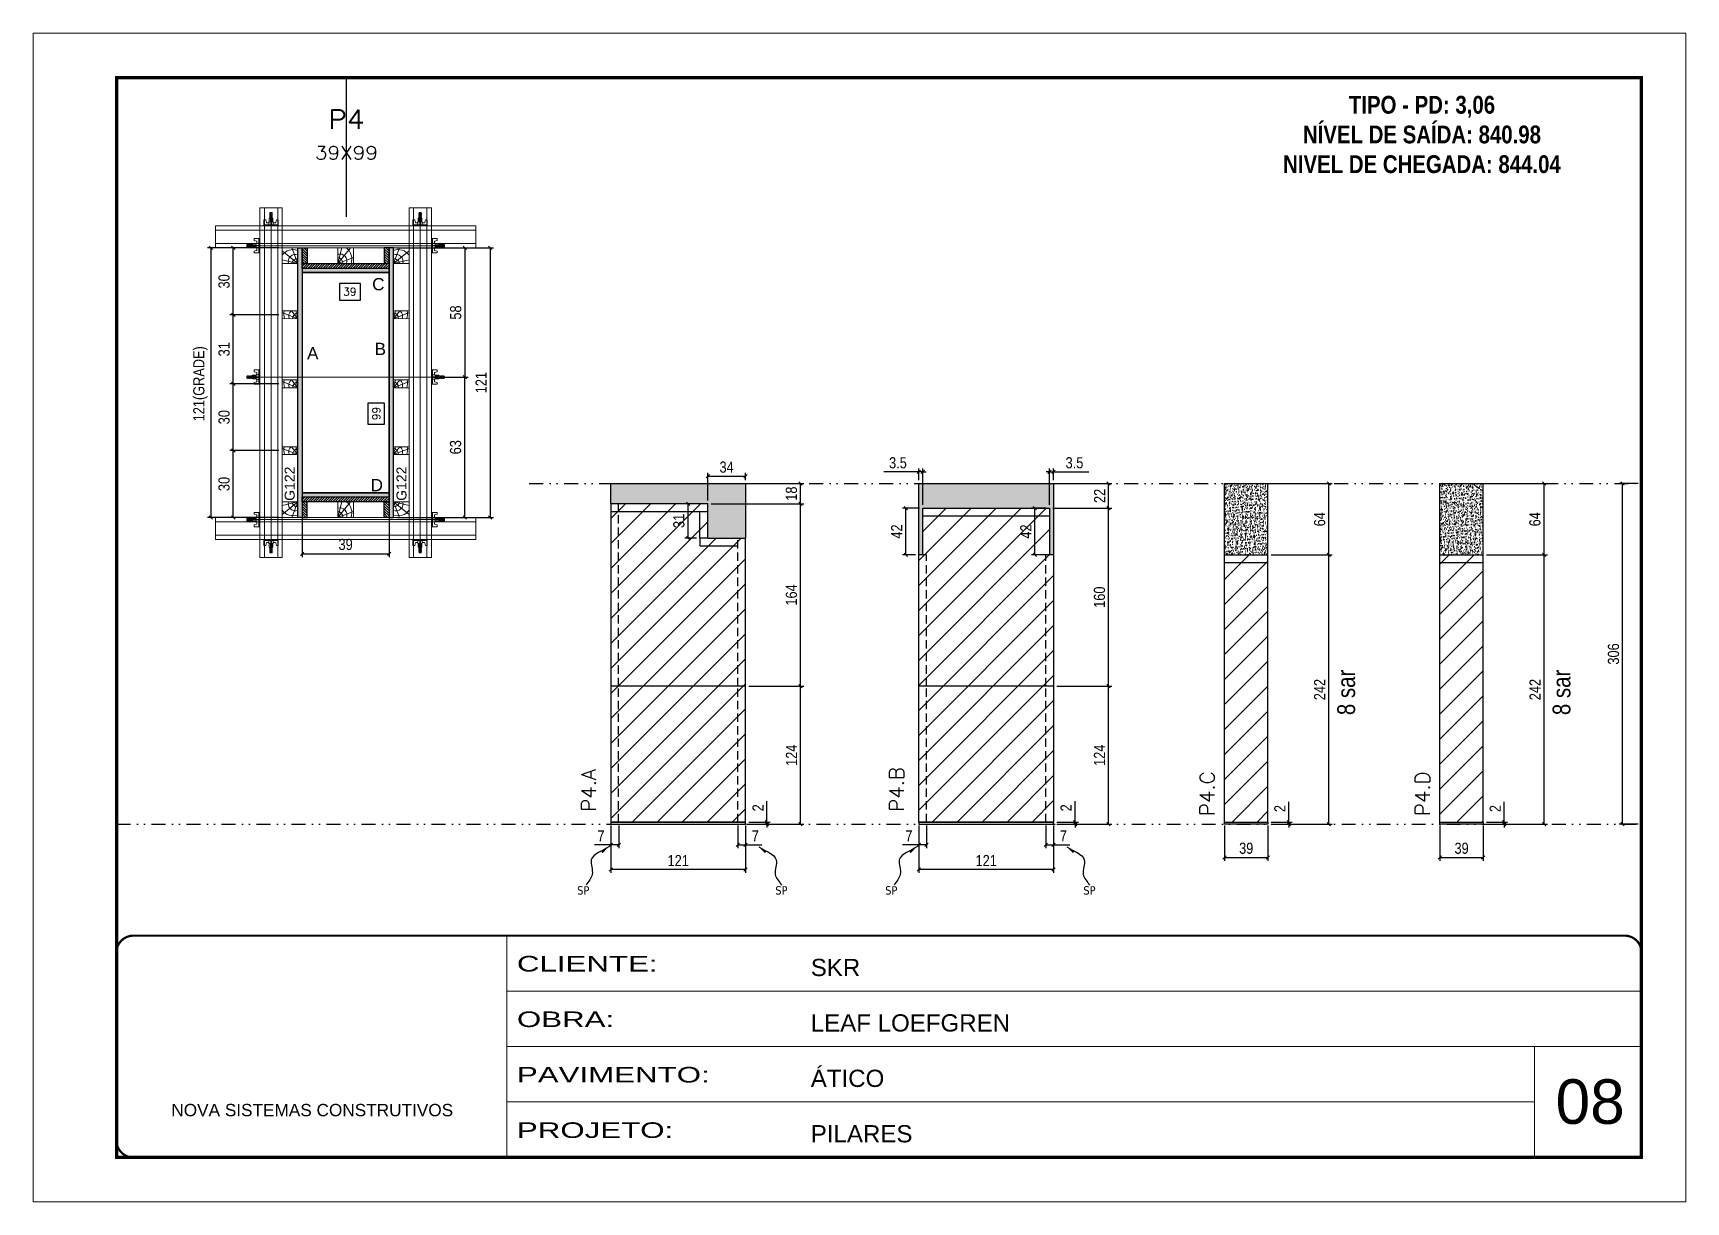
# Model space of a CAD drawing. Extents: x 14400 to 27878, y -21631 to 6985.
# Drawn here: x 19182 to 20667, y 4786 to 5836 of the extents above; entities that cross this region are included whole.
import ezdxf
from ezdxf.enums import TextEntityAlignment as Align

# ---------------------------------------------------------------- set-up
doc = ezdxf.new("R2010")
doc.units = 0
for name, pattern in [('CONTINUO', [0]), ('DASHED', [0.75, 0.5, -0.25]), ('DIVIDE2', [0.625, 0.25, -0.125, 0, -0.125, 0, -0.125]), ('HIDDEN', [0.375, 0.25, -0.125])]:
    doc.linetypes.add(name, pattern=pattern)
for name, color, linetype, lineweight in [('CARIMBO', 255, 'Continuous', 9), ('Folhas', 255, 'Continuous', 9), ('Hachura', 251, 'Continuous', 9), ('Madeira', 126, 'Continuous', 18), ('Perfil Metálico', 224, 'Continuous', 18), ('SARRAFO DE PRESSAO', 251, 'DASHED', 9), ('Texto Seção', 7, 'Continuous', 15)]:
    doc.layers.add(name, color=color, linetype=linetype, lineweight=lineweight)
for name, color, linetype in [('CHAPA', 1, 'Continuous'), ('COTA', 241, 'Continuous'), ('NOMENCLATURA', 7, 'Continuous'), ('Nível', 160, 'Continuous'), ('Painéis', 200, 'Continuous'), ('SARR_2.2x7', 40, 'Continuous'), ('SARRAFO', 251, 'Continuous'), ('texto', 7, 'Continuous'), ('Texto de Titulo', 7, 'Continuous'), ('Texto Qtd Sarr', 242, 'Continuous'), ('TEXTO_GERAL', 7, 'Continuous')]:
    doc.layers.add(name, color=color, linetype=linetype)
doc.styles.add('ARIAL', font='arial.ttf')
doc.styles.add('ARIAL_NARROW', font='ARIALN.TTF', dxfattribs={"height": 0.2})
doc.styles.add('COTA TECNICA', font='techl___.ttf', dxfattribs={"height": 10})
doc.styles.add('COTA TECNICA 2X', font='techl___.ttf', dxfattribs={"height": 10})
doc.styles.add('COTA TECNICA-50', font='techl___.ttf', dxfattribs={"height": 10})
doc.styles.add('REGUA-120', font='ROMANS.shx', dxfattribs={"height": 15})
doc.styles.add('ROMANC', font='techb___.ttf', dxfattribs={"height": 2.5})
doc.styles.add('ROMANS', font='romans.shx')
doc.styles.add('SANSSERIF', font='sas_____.pfb')
doc.styles.get("Standard").update_dxf_attribs({"font": 'arial.ttf'})
doc.styles.add('Tecnologia', font='')
doc.styles.get('Tecnologia').set_extended_font_data('Forgotten Futurist')
doc.dimstyles.new('COTA PAINEL-50', dxfattribs={"dimtxt": 10, "dimasz": 3, "dimexe": 3, "dimexo": 3, "dimgap": 3, "dimtad": 1, "dimdec": 1, "dimzin": 12, "dimdsep": 46, "dimtxsty": 'COTA TECNICA-50', "dimblk1": 'OBLIQUE', "dimblk2": 'OBLIQUE', "dimsah": 1, "dimcen": 0.9, "dimclrd": 4, "dimclre": 4, "dimclrt": 240, "dimadec": 1, "dimazin": 3, "dimtfac": 1, "dimtdec": 1, "dimtmove": 0, "dimatfit": 3, "dimfxl": 1, "dimtolj": 1, "dimtzin": 12, "dimarcsym": 0})
doc.dimstyles.new('PAINEL', dxfattribs={"dimtxt": 10, "dimasz": 3, "dimexe": 3, "dimexo": 3, "dimgap": 3, "dimtad": 1, "dimdec": 1, "dimzin": 12, "dimdsep": 46, "dimtxsty": 'COTA TECNICA', "dimblk1": 'OBLIQUE', "dimblk2": 'OBLIQUE', "dimsah": 1, "dimcen": 0.9, "dimclrd": 4, "dimclre": 4, "dimclrt": 240, "dimadec": 1, "dimazin": 3, "dimtfac": 1, "dimtdec": 1, "dimtmove": 0, "dimatfit": 3, "dimfxl": 1, "dimtolj": 1, "dimtzin": 12, "dimarcsym": 0})
doc.dimstyles.new('SECAO PILAR', dxfattribs={"dimtxt": 10, "dimasz": 3, "dimexe": 3, "dimexo": 3, "dimgap": 3, "dimtad": 1, "dimdec": 1, "dimlfac": 0.5, "dimzin": 12, "dimdsep": 46, "dimtxsty": 'COTA TECNICA 2X', "dimblk1": 'OBLIQUE', "dimblk2": 'OBLIQUE', "dimsah": 1, "dimcen": 0.9, "dimclrd": 256, "dimclre": 256, "dimclrt": 256, "dimadec": 1, "dimazin": 3, "dimtfac": 1, "dimtdec": 1, "dimtmove": 0, "dimatfit": 3, "dimfxl": 1, "dimtolj": 1, "dimtzin": 12, "dimarcsym": 0})
doc.dimstyles.new('SECÇÃO 2', dxfattribs={"dimtxt": 7, "dimasz": 6, "dimexe": 0.18, "dimexo": 2, "dimgap": -4, "dimtad": 3, "dimdec": 1, "dimlfac": 0.5, "dimzin": 12, "dimdsep": 46, "dimtxsty": 'ROMANS', "dimblk": 'ARCHTICK', "dimcen": 0.09, "dimse1": 1, "dimse2": 1, "dimsd1": 1, "dimsd2": 1, "dimclrd": 180, "dimclre": 5, "dimclrt": 1, "dimadec": 0, "dimazin": 3, "dimtfac": 1, "dimtdec": 1, "dimtofl": 0, "dimtmove": 0, "dimatfit": 3, "dimldrblk": 'ARCHTICK', "dimfxl": 1, "dimtolj": 1, "dimtzin": 0, "dimarcsym": 0})
doc.dimstyles.get("Standard").update_dxf_attribs({"dimtxt": 0.18, "dimasz": 0.18, "dimexe": 0.18, "dimexo": 0.0625, "dimgap": 0.09, "dimtad": 0, "dimtih": 1, "dimtoh": 1, "dimdec": 4, "dimzin": 0, "dimdsep": 46, "dimtxsty": 'Standard', "dimcen": 0.09, "dimadec": 0, "dimazin": 0, "dimtfac": 1, "dimtdec": 4, "dimtofl": 0, "dimtmove": 0, "dimatfit": 3, "dimfxl": 1, "dimtolj": 1, "dimtzin": 0, "dimarcsym": 0})

msp = doc.modelspace()

# ---------------------------------------------------------------- texts
at = {"layer": 'CARIMBO', "style": 'ARIAL'}
msp.add_text('08', height=40, dxfattribs=at).set_placement((20549.828, 4856.296))
at = {"layer": 'NOMENCLATURA', "style": 'ARIAL_NARROW'}
for p in [(20369.692, 5223.467), (20563.167, 5223.467)]:
    msp.add_text('8 sar', height=16, rotation=90, dxfattribs=at).set_placement(p)
at = {"layer": 'NOMENCLATURA', "color": 2, "insert": (20429.806, 5779.737), "char_height": 16, "attachment_point": 2, "style": 'ROMANC'}
msp.add_mtext_dynamic_manual_height_columns('TIPO - PD: 3,06\\PNÍVEL DE SAÍDA: 840.98\\PNIVEL DE CHEGADA: 844.04', width=432.35115, gutter_width=1, heights=[0], dxfattribs=at)
at = {"layer": 'texto', "color": 0, "char_height": 7.5, "attachment_point": 5}
for insert in [(19676.284, 5065.944), (19854.309, 5065.944), (19953.028, 5065.944), (20131.053, 5065.944)]:
    msp.add_mtext('{\\fTahoma|b0|i0|c0|p34;\\C4;SP}', dxfattribs=dict(at, insert=insert))
at = {"layer": 'Texto Seção', "char_height": 13, "width": 285.32988, "attachment_point": 7, "rotation": 90, "style": 'REGUA-120'}
for s, insert in [('P4.A', (19687.59, 5136.687)), ('P4.B', (19964.334, 5136.687)), ('P4.C', (20243.37, 5132.847)), ('P4.D', (20436.844, 5132.847))]:
    msp.add_mtext(s, dxfattribs=dict(at, insert=insert))
at = {"layer": 'TEXTO_GERAL', "style": 'ARIAL'}
for s, p in [('C', (19492.198, 5610.586)), ('A', (19433.247, 5548.53)), ('B', (19493.964, 5552.444)), ('D', (19490.796, 5430.083))]:
    msp.add_text(s, height=11, dxfattribs=at).set_placement(p, align=Align.MIDDLE_CENTER)
at = {"layer": 'TEXTO_GERAL', "color": 0, "linetype": 'Continuous', "style": 'SANSSERIF'}
for p in [(19412.491, 5415.939), (19512.965, 5415.939)]:
    msp.add_text('G122', height=9, rotation=90, dxfattribs=at).set_placement(p, align=Align.MIDDLE_LEFT)

# ---------------------------------------------------------------- blocks, each defined once
blk = doc.blocks.new('9999999999')
at = {"color": 30, "linetype": 'CONTINUO'}
for p, q in [((98564.6, 34230.2), (98564.6, 34429.4)), ((98564.6, 34379.6), (99584, 34379.6)), ((98564.6, 34329.8), (99488, 34329.8)), ((99584, 34329.8), (99488, 34329.8)), ((99488, 34329.8), (99488, 34230.2)), ((98564.6, 34280), (99488, 34280))]:
    blk.add_line(p, q, dxfattribs=at)
at = {"color": 30, "linetype": 'CONTINUO', "const_width": 2}
blk.add_lwpolyline([(99584, 34230.2), (99584, 34414.4, 0.414214), (99569, 34429.4), (98229, 34429.4, 0.414214), (98214, 34414.4), (98214, 34245.2, 0.414214), (98229, 34230.2), (99584, 34230.2)], format="xyb", dxfattribs=at)
at = {"layer": 'Folhas'}
blk.add_lwpolyline([(98139, 34190.2), (99624, 34190.2), (99624, 35240.2), (98139, 35240.2)], close=True, dxfattribs=at)
at = {"layer": 'Folhas', "color": 30, "const_width": 3}
blk.add_lwpolyline([(98214, 34230.2), (99584, 34230.2), (99584, 35200.2), (98214, 35200.2)], close=True, dxfattribs=at)
at = {"color": 7, "linetype": 'Continuous', "ltscale": 5, "style": 'ARIAL'}
for s, height, p in [('SKR', 15.48, (98837.7, 34393.1)), ('LEAF LOEFGREN', 15.483, (98837.7, 34343.3)), ('ÁTICO', 15.48, (98837.7, 34293.5)), ('NOVA SISTEMAS CONSTRUTIVOS', 11.059, (98263.2, 34267.2)), ('PILARES', 15.48, (98837.7, 34243.7))]:
    blk.add_text(s, height=height, dxfattribs=at).set_placement(p)
at = {"layer": 'Folhas', "color": 7, "style": 'Tecnologia', "width": 1.5}
for s, p in [('CLIENTE:', (98573.7, 34397.2)), ('OBRA:', (98573.7, 34347.3)), ('PAVIMENTO:', (98573.7, 34297.5)), ('PROJETO:', (98573.7, 34247.7))]:
    blk.add_text(s, height=14, dxfattribs=at).set_placement(p)
blk = doc.blocks.new('*D903')
at = {"layer": 'COTA', "color": 180, "lineweight": -2, "transparency": 16777216}
for p, q in [((19497.8, 5503.8), (19482.8, 5503.8)), ((19482.8, 5503.8), (19482.8, 5484.8)), ((19497.8, 5484.8), (19497.8, 5503.8)), ((19482.8, 5484.8), (19497.8, 5484.8))]:
    blk.add_line(p, q, dxfattribs=at)
at = {"layer": 'Defpoints', "color": 0, "transparency": 16777216}
for p in [(19423.8, 5621.1), (19423.8, 5423.1), (19501.8, 5423.1)]:
    blk.add_point(p, dxfattribs=at)
at = {"layer": 'COTA', "color": 1, "transparency": 16777216, "insert": (19490.3, 5494.3), "char_height": 7, "attachment_point": 5, "rotation": 90, "style": 'ROMANS'}
blk.add_mtext('\\A1;99', dxfattribs=at)
blk = doc.blocks.new('_ArchTick')
at = {"color": 0, "linetype": 'ByBlock', "const_width": 0.15}
blk.add_lwpolyline([(-0.5, -0.5), (0.5, 0.5)], dxfattribs=at)
blk = doc.blocks.new('*D904')
at = {"layer": 'COTA', "color": 180, "lineweight": -2, "transparency": 16777216}
for p, q in [((19476.2, 5611.3), (19457.2, 5611.3)), ((19457.2, 5611.3), (19457.2, 5596.3)), ((19476.2, 5596.3), (19476.2, 5611.3)), ((19457.2, 5596.3), (19476.2, 5596.3))]:
    blk.add_line(p, q, dxfattribs=at)
at = {"layer": 'Defpoints', "color": 0, "transparency": 16777216}
for p in [(19423.8, 5621.1), (19501.8, 5621.1), (19501.8, 5592.3)]:
    blk.add_point(p, dxfattribs=at)
at = {"layer": 'COTA', "color": 1, "transparency": 16777216, "insert": (19466.7, 5603.8), "char_height": 7, "attachment_point": 5, "style": 'ROMANS'}
blk.add_mtext('\\A1;39', dxfattribs=at)
blk = doc.blocks.new('_Oblique')
at = {"color": 0, "linetype": 'ByBlock', "lineweight": -2}
blk.add_line((-0.5, -0.5), (0.5, 0.5), dxfattribs=at)
blk = doc.blocks.new('*D924')
at = {"layer": 'COTA', "lineweight": -2, "transparency": 16777216}
for p, q in [((19423.8, 5416.5), (19423.8, 5365.4)), ((19501.8, 5416.5), (19501.8, 5365.4)), ((19423.8, 5368.4), (19501.8, 5368.4))]:
    blk.add_line(p, q, dxfattribs=at)
at = {"layer": 'Defpoints', "color": 0, "transparency": 16777216}
for p in [(19423.8, 5419.5), (19501.8, 5419.5), (19501.8, 5368.4)]:
    blk.add_point(p, dxfattribs=at)
at = {"layer": 'COTA', "lineweight": -2, "transparency": 16777216, "xscale": 3, "yscale": 3, "zscale": 3, "rotation": 180}
blk.add_blockref('_Oblique', (19423.8, 5368.4), dxfattribs=at)
at = {"layer": 'COTA', "lineweight": -2, "transparency": 16777216, "xscale": 3, "yscale": 3, "zscale": 3}
blk.add_blockref('_Oblique', (19501.8, 5368.4), dxfattribs=at)
at = {"layer": 'COTA', "transparency": 16777216, "insert": (19462.8, 5376.7), "char_height": 10, "attachment_point": 5, "style": 'COTA TECNICA 2X'}
blk.add_mtext('\\A1;39', dxfattribs=at)
blk = doc.blocks.new('*D905')
at = {"layer": 'COTA', "lineweight": -2, "transparency": 16777216}
for p, q in [((19508.8, 5643.1), (19595.6, 5643.1)), ((19592.6, 5643.1), (19592.6, 5401.1)), ((19508.8, 5401.1), (19595.6, 5401.1))]:
    blk.add_line(p, q, dxfattribs=at)
at = {"layer": 'Defpoints', "color": 0, "transparency": 16777216}
for p in [(19505.8, 5643.1), (19505.8, 5401.1), (19592.6, 5401.1)]:
    blk.add_point(p, dxfattribs=at)
at = {"layer": 'COTA', "lineweight": -2, "transparency": 16777216, "xscale": 3, "yscale": 3, "zscale": 3}
for p, rotation in [((19592.6, 5643.1), 90), ((19592.6, 5401.1), 270)]:
    blk.add_blockref('_Oblique', p, dxfattribs=dict(at, rotation=rotation))
at = {"layer": 'COTA', "transparency": 16777216, "insert": (19584.5, 5522.1), "char_height": 10, "attachment_point": 5, "rotation": 90, "style": 'COTA TECNICA 2X'}
blk.add_mtext('\\A1;121', dxfattribs=at)
blk = doc.blocks.new('*D906')
at = {"layer": 'COTA', "lineweight": -2, "transparency": 16777216}
for p, q in [((19542.8, 5643.1), (19572.8, 5643.1)), ((19569.8, 5643.1), (19569.8, 5527.1)), ((19542.8, 5527.1), (19572.8, 5527.1))]:
    blk.add_line(p, q, dxfattribs=at)
at = {"layer": 'Defpoints', "color": 0, "transparency": 16777216}
for p in [(19539.8, 5643.1), (19539.8, 5527.1), (19569.8, 5527.1)]:
    blk.add_point(p, dxfattribs=at)
at = {"layer": 'COTA', "lineweight": -2, "transparency": 16777216, "xscale": 3, "yscale": 3, "zscale": 3}
for p, rotation in [((19569.8, 5643.1), 90), ((19569.8, 5527.1), 270)]:
    blk.add_blockref('_Oblique', p, dxfattribs=dict(at, rotation=rotation))
at = {"layer": 'COTA', "transparency": 16777216, "insert": (19561.7, 5585.1), "char_height": 10, "attachment_point": 5, "rotation": 90, "style": 'COTA TECNICA 2X'}
blk.add_mtext('\\A1;58', dxfattribs=at)
blk = doc.blocks.new('*D907')
at = {"layer": 'COTA', "lineweight": -2, "transparency": 16777216}
for p, q in [((19542.8, 5527.1), (19572.8, 5527.1)), ((19569.8, 5401.1), (19569.8, 5527.1)), ((19542.8, 5401.1), (19572.8, 5401.1))]:
    blk.add_line(p, q, dxfattribs=at)
at = {"layer": 'Defpoints', "color": 0, "transparency": 16777216}
for p in [(19539.8, 5527.1), (19569.8, 5527.1), (19539.8, 5401.1)]:
    blk.add_point(p, dxfattribs=at)
at = {"layer": 'COTA', "lineweight": -2, "transparency": 16777216, "xscale": 3, "yscale": 3, "zscale": 3}
for p, rotation in [((19569.8, 5527.1), 90), ((19569.8, 5401.1), 270)]:
    blk.add_blockref('_Oblique', p, dxfattribs=dict(at, rotation=rotation))
at = {"layer": 'COTA', "transparency": 16777216, "insert": (19561.6, 5464.1), "char_height": 10, "attachment_point": 5, "rotation": 90, "style": 'COTA TECNICA 2X'}
blk.add_mtext('\\A1;63', dxfattribs=at)
blk = doc.blocks.new('titulo1')
at = {"layer": 'Defpoints', "color": 252, "linetype": 'HIDDEN', "ltscale": 2}
blk.add_line((0, 0), (0, 125), dxfattribs=at)
at = {"layer": 'Defpoints', "style": 'ROMANS', "oblique": 15}
blk.add_attdef('FOLHA', text='', height=10, dxfattribs=at).set_placement((0, 15.6), align=Align.MIDDLE_CENTER)
at = {"layer": 'Texto Qtd Sarr', "color": 3, "style": 'ROMANS', "oblique": 15}
for tag, height, p in [('TITULO', 17, (0, 71.4)), ('SEÇÃO', 12, (0, 41.5))]:
    blk.add_attdef(tag, text='', height=height, dxfattribs=at).set_placement(p, align=Align.MIDDLE_CENTER)
blk = doc.blocks.new('C')
at = {"layer": 'Hachura', "color": 0}
for p, q in [((0, 3.22), (0, -3.22)), ((0.45, 3.22), (0, 3.22)), ((0.46, 3.16), (0, 3.16)), ((0.46, 3.05), (0, 3.05)), ((0.46, 2.88), (0, 2.88)), ((0, 2.75), (0, -1.16)), ((0.46, 2.65), (0, 2.65)), ((0.46, 2.23), (0, 2.23)), ((0.46, 1.51), (0, 1.51)), ((0.39, 0.49), (0.17, 0.49)), ((0.45, -3.23), (0.45, 3.22)), ((0.45, 3.22), (2.58, 3.22)), ((1.74, 0.97), (0.45, 0.97)), ((1.45, 0.1), (0.45, 0.1)), ((1.35, 1.94), (1.35, 0.96)), ((2.58, 2.39), (1.47, 2.09)), ((1.74, -0.97), (1.74, 0.97)), ((1.74, 0.97), (1.74, 0.84)), ((1.74, 0.97), (1.74, 0.84)), ((1.74, 0.84), (3.35, 0.84)), ((3.35, 0.45), (1.74, 0.45)), ((2.58, 3.22), (2.58, 2.39)), ((3.32, 0.84), (3.32, -0.84)), ((3.35, 0.84), (3.35, -0.84)), ((3.68, 0.45), (3.35, 0.45)), ((3.84, -0.52), (3.35, 0.45)), ((3.35, 0.06), (3.67, -0.57)), ((3.68, 0.45), (4.16, -0.52)), ((3.72, 0.5), (4.25, -0.57)), ((4.37, -0.55), (3.83, 0.53)), ((4.15, 0.45), (3.93, 0.45)), ((4.42, -0.52), (3.93, 0.45)), ((4.15, 0.45), (4.26, 0.45)), ((4.26, 0.45), (4.74, -0.52)), ((4.3, 0.5), (4.83, -0.57)), ((4.95, -0.55), (4.41, 0.53)), ((4.51, 0.45), (4.84, 0.45)), ((5, -0.52), (4.51, 0.45)), ((4.84, 0.45), (5.32, -0.52)), ((4.88, 0.5), (5.41, -0.57)), ((5.53, -0.55), (4.99, 0.53)), ((5.58, -0.52), (5.09, 0.45)), ((5.42, 0.45), (5.09, 0.45)), ((5.58, -0.52), (5.09, 0.45)), ((5.42, 0.45), (5.74, -0.19)), ((5.46, 0.5), (5.74, -0.07)), ((5.74, 0.19), (5.57, 0.53)), ((5.74, 0.32), (5.68, 0.45)), ((5.68, 0.45), (5.74, 0.45)), ((5.74, 0.45), (5.9, 0.29)), ((5.74, 0.45), (5.74, -0.52)), ((5.9, -0.36), (5.9, 0.29)), ((0.45, 0), (0, 0)), ((0.46, -1.52), (0, -1.52)), ((0.46, -2.23), (0, -2.23)), ((0.46, -2.65), (0, -2.65)), ((0.46, -2.88), (0, -2.88)), ((0.46, -3.05), (0, -3.05)), ((0.46, -3.16), (0, -3.16)), ((0, -3.22), (2.57, -3.22)), ((0.08, -0.48), (0.29, -0.48)), ((0.29, -0.48), (0.4, -0.48)), ((0.45, 0), (0.45, -0.97)), ((0.45, -0.16), (1.45, -0.16)), ((0.45, -0.65), (0.45, -0.32)), ((0.45, -3.23), (0.45, -0.65)), ((0.45, -0.97), (1.74, -0.97)), ((1.35, -1.94), (1.35, -0.97)), ((2.58, -2.39), (1.47, -2.1)), ((3.35, -0.32), (1.74, -0.32)), ((3.35, -0.84), (1.74, -0.84)), ((2.58, -3.23), (2.58, -2.39)), ((3.35, -0.07), (3.58, -0.52)), ((3.35, -0.52), (3.58, -0.52)), ((3.84, -0.52), (4.16, -0.52)), ((4.42, -0.52), (4.74, -0.52)), ((4.63, -0.52), (4.74, -0.52)), ((5, -0.52), (5.32, -0.52)), ((5.58, -0.52), (5.74, -0.52)), ((5.74, -0.52), (5.9, -0.36)), ((5.74, -0.52), (5.74, -0.52))]:
    blk.add_line(p, q, dxfattribs=at)
for centre, radius, start, end in [((1.52, 1.94), 0.161, 104.74356, 180), ((1.44, -0.03), 0.129, 272.69497, 87.30503), ((3.81, 0.39), 0.143, 25.56881, 154.43119), ((4.39, 0.39), 0.143, 25.56881, 154.43119), ((4.97, 0.39), 0.143, 25.56881, 154.43119), ((5.55, 0.39), 0.143, 25.56881, 154.43119), ((0.17, -0.37), 0.174, 221.74404, 317.85924), ((1.52, -1.94), 0.161, 180, 255.25644), ((3.71, -0.4), 0.174, 222.14076, 318.25596), ((4.29, -0.4), 0.174, 222.14076, 318.25596), ((4.87, -0.4), 0.174, 222.14076, 318.25596), ((5.45, -0.4), 0.174, 222.14076, 318.25596), ((5.61, -0.4), 0.174, 317.85924, 318.25596)]:
    blk.add_arc(centre, radius, start, end, dxfattribs=at)
blk = doc.blocks.new('PONTALETE')
at = {"layer": 'Madeira'}
for q in [(2.71, 7), (7, 5.76), (7, 1.74)]:
    blk.add_line((0, 0), q, dxfattribs=at)
blk.add_lwpolyline([(0, 0), (7, 0), (7, 7), (0, 7)], close=True, dxfattribs=at)
for centre, radius, start, end in [((2.04, 0.06), 6.23, 37.28179, 109.09128), ((1.09, 0.9), 3.19, 343.60304, 109.98471), ((-0.21, -0.78), 3.09, 14.63219, 86.0383)]:
    blk.add_arc(centre, radius, start, end, dxfattribs=at)
blk = doc.blocks.new('MEIO PONTALETE')
at = {"layer": 'Madeira'}
for q in [(2.71, 7), (3.5, 2.88), (3.5, 0.87)]:
    blk.add_line((0, 0), q, dxfattribs=at)
blk.add_lwpolyline([(0, 0), (3.5, 0), (3.5, 7), (0, 7)], close=True, dxfattribs=at)
for centre, radius, start, end in [((2.04, 0.06), 6.23, 76.44987, 109.09128), ((1.09, 0.9), 3.19, 40.90626, 109.98471), ((-0.21, -0.78), 3.09, 14.63219, 86.0383)]:
    blk.add_arc(centre, radius, start, end, dxfattribs=at)
blk = doc.blocks.new('*D908')
at = {"layer": 'COTA', "lineweight": -2, "transparency": 16777216}
for p, q in [((19402.8, 5461.1), (19358.9, 5461.1)), ((19361.9, 5401.1), (19361.9, 5461.1)), ((19402.8, 5401.1), (19358.9, 5401.1))]:
    blk.add_line(p, q, dxfattribs=at)
at = {"layer": 'Defpoints', "color": 0, "transparency": 16777216}
for p in [(19361.9, 5461.1), (19405.8, 5461.1), (19405.8, 5401.1)]:
    blk.add_point(p, dxfattribs=at)
at = {"layer": 'COTA', "lineweight": -2, "transparency": 16777216, "xscale": 3, "yscale": 3, "zscale": 3}
for p, rotation in [((19361.9, 5461.1), 90), ((19361.9, 5401.1), 270)]:
    blk.add_blockref('_Oblique', p, dxfattribs=dict(at, rotation=rotation))
at = {"layer": 'COTA', "transparency": 16777216, "insert": (19353.6, 5431.1), "char_height": 10, "attachment_point": 5, "rotation": 90, "style": 'COTA TECNICA 2X'}
blk.add_mtext('\\A1;30', dxfattribs=at)
blk = doc.blocks.new('*D909')
at = {"layer": 'COTA', "lineweight": -2, "transparency": 16777216}
for p, q in [((19402.8, 5643.1), (19338.7, 5643.1)), ((19341.7, 5643.1), (19341.7, 5401.1)), ((19402.8, 5401.1), (19338.7, 5401.1))]:
    blk.add_line(p, q, dxfattribs=at)
at = {"layer": 'Defpoints', "color": 0, "transparency": 16777216}
for p in [(19405.8, 5643.1), (19341.7, 5401.1), (19405.8, 5401.1)]:
    blk.add_point(p, dxfattribs=at)
at = {"layer": 'COTA', "lineweight": -2, "transparency": 16777216, "xscale": 3, "yscale": 3, "zscale": 3}
for p, rotation in [((19341.7, 5643.1), 90), ((19341.7, 5401.1), 270)]:
    blk.add_blockref('_Oblique', p, dxfattribs=dict(at, rotation=rotation))
at = {"layer": 'COTA', "transparency": 16777216, "insert": (19332.4, 5521.1), "char_height": 10, "attachment_point": 5, "rotation": 90, "style": 'COTA TECNICA 2X'}
blk.add_mtext('\\A1;121(GRADE)', dxfattribs=at)
blk = doc.blocks.new('*D925')
at = {"layer": 'COTA', "lineweight": -2, "transparency": 16777216}
for p, q in [((19402.8, 5521.1), (19358.9, 5521.1)), ((19361.9, 5461.1), (19361.9, 5521.1)), ((19402.8, 5461.1), (19358.9, 5461.1))]:
    blk.add_line(p, q, dxfattribs=at)
at = {"layer": 'Defpoints', "color": 0, "transparency": 16777216}
for p in [(19361.9, 5521.1), (19405.8, 5521.1), (19405.8, 5461.1)]:
    blk.add_point(p, dxfattribs=at)
at = {"layer": 'COTA', "lineweight": -2, "transparency": 16777216, "xscale": 3, "yscale": 3, "zscale": 3}
for p, rotation in [((19361.9, 5521.1), 90), ((19361.9, 5461.1), 270)]:
    blk.add_blockref('_Oblique', p, dxfattribs=dict(at, rotation=rotation))
at = {"layer": 'COTA', "transparency": 16777216, "insert": (19353.6, 5491.1), "char_height": 10, "attachment_point": 5, "rotation": 90, "style": 'COTA TECNICA 2X'}
blk.add_mtext('\\A1;30', dxfattribs=at)
blk = doc.blocks.new('*D926')
at = {"layer": 'COTA', "lineweight": -2, "transparency": 16777216}
for p, q in [((19402.8, 5583.1), (19358.9, 5583.1)), ((19361.9, 5521.1), (19361.9, 5583.1)), ((19402.8, 5521.1), (19358.9, 5521.1))]:
    blk.add_line(p, q, dxfattribs=at)
at = {"layer": 'Defpoints', "color": 0, "transparency": 16777216}
for p in [(19361.9, 5583.1), (19405.8, 5583.1), (19405.8, 5521.1)]:
    blk.add_point(p, dxfattribs=at)
at = {"layer": 'COTA', "lineweight": -2, "transparency": 16777216, "xscale": 3, "yscale": 3, "zscale": 3}
for p, rotation in [((19361.9, 5583.1), 90), ((19361.9, 5521.1), 270)]:
    blk.add_blockref('_Oblique', p, dxfattribs=dict(at, rotation=rotation))
at = {"layer": 'COTA', "transparency": 16777216, "insert": (19353.6, 5552.1), "char_height": 10, "attachment_point": 5, "rotation": 90, "style": 'COTA TECNICA 2X'}
blk.add_mtext('\\A1;31', dxfattribs=at)
blk = doc.blocks.new('*D927')
at = {"layer": 'COTA', "lineweight": -2, "transparency": 16777216}
for p, q in [((19402.8, 5643.1), (19358.9, 5643.1)), ((19361.9, 5583.1), (19361.9, 5643.1)), ((19402.8, 5583.1), (19358.9, 5583.1))]:
    blk.add_line(p, q, dxfattribs=at)
at = {"layer": 'Defpoints', "color": 0, "transparency": 16777216}
for p in [(19361.9, 5643.1), (19405.8, 5643.1), (19405.8, 5583.1)]:
    blk.add_point(p, dxfattribs=at)
at = {"layer": 'COTA', "lineweight": -2, "transparency": 16777216, "xscale": 3, "yscale": 3, "zscale": 3}
for p, rotation in [((19361.9, 5643.1), 90), ((19361.9, 5583.1), 270)]:
    blk.add_blockref('_Oblique', p, dxfattribs=dict(at, rotation=rotation))
at = {"layer": 'COTA', "transparency": 16777216, "insert": (19353.6, 5613.1), "char_height": 10, "attachment_point": 5, "rotation": 90, "style": 'COTA TECNICA 2X'}
blk.add_mtext('\\A1;30', dxfattribs=at)
blk = doc.blocks.new('*D928')
at = {"layer": 'COTA', "color": 4, "lineweight": -2, "transparency": 16777216}
for p, q in [((20624, 5431.4), (20607.1, 5431.4)), ((20610.1, 5125.4), (20610.1, 5431.4)), ((20624, 5125.4), (20607.1, 5125.4))]:
    blk.add_line(p, q, dxfattribs=at)
at = {"layer": 'Defpoints', "color": 0, "transparency": 16777216}
for p in [(20610.1, 5431.4), (20627, 5431.4), (20627, 5125.4)]:
    blk.add_point(p, dxfattribs=at)
at = {"layer": 'COTA', "color": 4, "lineweight": -2, "transparency": 16777216, "xscale": 3, "yscale": 3, "zscale": 3}
for p, rotation in [((20610.1, 5431.4), 90), ((20610.1, 5125.4), 270)]:
    blk.add_blockref('_Oblique', p, dxfattribs=dict(at, rotation=rotation))
at = {"layer": 'COTA', "color": 240, "transparency": 16777216, "insert": (20601.9, 5278.4), "char_height": 10, "attachment_point": 5, "rotation": 90, "style": 'COTA TECNICA'}
blk.add_mtext('\\A1;306', dxfattribs=at)
blk = doc.blocks.new('*D914')
at = {"layer": 'COTA', "color": 4, "lineweight": -2, "transparency": 16777216}
for p, q in [((19701.1, 5124.4), (19701.1, 5081.8)), ((19822.1, 5124.4), (19822.1, 5081.8)), ((19822.1, 5084.8), (19701.1, 5084.8))]:
    blk.add_line(p, q, dxfattribs=at)
at = {"layer": 'Defpoints', "color": 0, "transparency": 16777216}
for p in [(19701.1, 5127.4), (19822.1, 5127.4), (19701.1, 5084.8)]:
    blk.add_point(p, dxfattribs=at)
at = {"layer": 'COTA', "color": 4, "lineweight": -2, "transparency": 16777216, "xscale": 3, "yscale": 3, "zscale": 3, "rotation": 180}
blk.add_blockref('_Oblique', (19701.1, 5084.8), dxfattribs=at)
at = {"layer": 'COTA', "color": 4, "lineweight": -2, "transparency": 16777216, "xscale": 3, "yscale": 3, "zscale": 3}
blk.add_blockref('_Oblique', (19822.1, 5084.8), dxfattribs=at)
at = {"layer": 'COTA', "color": 240, "transparency": 16777216, "insert": (19761.6, 5092.8), "char_height": 10, "attachment_point": 5, "style": 'COTA TECNICA'}
blk.add_mtext('\\A1;121', dxfattribs=at)
blk = doc.blocks.new('*D915')
at = {"layer": 'COTA', "color": 4, "lineweight": -2, "transparency": 16777216}
for p, q in [((19815.1, 5124.4), (19815.1, 5103.9)), ((19822.1, 5122.4), (19822.1, 5103.9)), ((19815.1, 5106.9), (19822.1, 5106.9)), ((19822.1, 5106.9), (19836.8, 5106.9))]:
    blk.add_line(p, q, dxfattribs=at)
at = {"layer": 'Defpoints', "color": 0, "transparency": 16777216}
for p in [(19815.1, 5127.4), (19822.1, 5125.4), (19822.1, 5106.9)]:
    blk.add_point(p, dxfattribs=at)
at = {"layer": 'COTA', "color": 4, "lineweight": -2, "transparency": 16777216, "xscale": 3, "yscale": 3, "zscale": 3, "rotation": 180}
blk.add_blockref('_Oblique', (19815.1, 5106.9), dxfattribs=at)
at = {"layer": 'COTA', "color": 4, "lineweight": -2, "transparency": 16777216, "xscale": 3, "yscale": 3, "zscale": 3}
blk.add_blockref('_Oblique', (19822.1, 5106.9), dxfattribs=at)
at = {"layer": 'COTA', "color": 240, "transparency": 16777216, "insert": (19830.9, 5115), "char_height": 10, "attachment_point": 5, "style": 'COTA TECNICA-50'}
blk.add_mtext('\\A1;7', dxfattribs=at)
blk = doc.blocks.new('*D916')
at = {"layer": 'COTA', "color": 4, "lineweight": -2, "transparency": 16777216}
for p, q in [((19708.1, 5124.4), (19708.1, 5103.9)), ((19701.1, 5122.4), (19701.1, 5103.9)), ((19701.1, 5106.9), (19686.3, 5106.9)), ((19708.1, 5106.9), (19701.1, 5106.9))]:
    blk.add_line(p, q, dxfattribs=at)
at = {"layer": 'Defpoints', "color": 0, "transparency": 16777216}
for p in [(19701.1, 5125.4), (19708.1, 5127.4), (19701.1, 5106.9)]:
    blk.add_point(p, dxfattribs=at)
at = {"layer": 'COTA', "color": 4, "lineweight": -2, "transparency": 16777216, "xscale": 3, "yscale": 3, "zscale": 3, "rotation": 180}
blk.add_blockref('_Oblique', (19701.1, 5106.9), dxfattribs=at)
at = {"layer": 'COTA', "color": 4, "lineweight": -2, "transparency": 16777216, "xscale": 3, "yscale": 3, "zscale": 3}
blk.add_blockref('_Oblique', (19708.1, 5106.9), dxfattribs=at)
at = {"layer": 'COTA', "color": 240, "transparency": 16777216, "insert": (19692.2, 5115), "char_height": 10, "attachment_point": 5, "style": 'COTA TECNICA-50'}
blk.add_mtext('\\A1;7', dxfattribs=at)
blk = doc.blocks.new('*D931')
at = {"layer": 'COTA', "color": 4, "linetype": 'ByBlock', "lineweight": -2, "transparency": 16777216}
for p, q in [((19825.1, 5249.4), (19874.4, 5249.4)), ((19871.4, 5125.4), (19871.4, 5249.4)), ((19825.1, 5125.4), (19874.4, 5125.4))]:
    blk.add_line(p, q, dxfattribs=at)
at = {"layer": 'Defpoints', "color": 0, "linetype": 'ByBlock', "transparency": 16777216}
for p in [(19822.1, 5249.4), (19871.4, 5249.4), (19822.1, 5125.4)]:
    blk.add_point(p, dxfattribs=at)
at = {"layer": 'COTA', "color": 4, "linetype": 'ByBlock', "lineweight": -2, "transparency": 16777216, "xscale": 3, "yscale": 3, "zscale": 3}
for p, rotation in [((19871.4, 5249.4), 90), ((19871.4, 5125.4), 270)]:
    blk.add_blockref('_Oblique', p, dxfattribs=dict(at, rotation=rotation))
at = {"layer": 'COTA', "color": 240, "linetype": 'ByBlock', "transparency": 16777216, "insert": (19863.4, 5187.4), "char_height": 10, "attachment_point": 5, "rotation": 90, "style": 'COTA TECNICA'}
blk.add_mtext('\\A1;124', dxfattribs=at)
blk = doc.blocks.new('*D917')
at = {"layer": 'COTA', "color": 4, "lineweight": -2, "transparency": 16777216}
for p, q in [((19841.3, 5127.4), (19841.3, 5146.2)), ((19825.1, 5127.4), (19844.3, 5127.4)), ((19825.1, 5125.4), (19844.3, 5125.4)), ((19841.3, 5125.4), (19841.3, 5127.4)), ((19841.3, 5125.4), (19841.3, 5122.4))]:
    blk.add_line(p, q, dxfattribs=at)
at = {"layer": 'Defpoints', "color": 0, "transparency": 16777216}
for p in [(19822.1, 5127.4), (19822.1, 5125.4), (19841.3, 5125.4)]:
    blk.add_point(p, dxfattribs=at)
at = {"layer": 'COTA', "color": 4, "lineweight": -2, "transparency": 16777216, "xscale": 3, "yscale": 3, "zscale": 3}
for p, rotation in [((19841.3, 5127.4), 270), ((19841.3, 5125.4), 90)]:
    blk.add_blockref('_Oblique', p, dxfattribs=dict(at, rotation=rotation))
at = {"layer": 'COTA', "color": 240, "transparency": 16777216, "insert": (19833.3, 5140.2), "char_height": 10, "attachment_point": 5, "rotation": 90, "style": 'COTA TECNICA-50'}
blk.add_mtext('\\A1;2', dxfattribs=at)
blk = doc.blocks.new('*D932')
at = {"layer": 'COTA', "color": 4, "linetype": 'ByBlock', "lineweight": -2, "transparency": 16777216}
for p, q in [((19825.1, 5249.4), (19874.4, 5249.4)), ((19871.4, 5125.4), (19871.4, 5249.4)), ((19825.1, 5125.4), (19874.4, 5125.4))]:
    blk.add_line(p, q, dxfattribs=at)
at = {"layer": 'Defpoints', "color": 0, "linetype": 'ByBlock', "transparency": 16777216}
for p in [(19822.1, 5249.4), (19871.4, 5249.4), (19822.1, 5125.4)]:
    blk.add_point(p, dxfattribs=at)
at = {"layer": 'COTA', "color": 4, "linetype": 'ByBlock', "lineweight": -2, "transparency": 16777216, "xscale": 3, "yscale": 3, "zscale": 3}
for p, rotation in [((19871.4, 5249.4), 90), ((19871.4, 5125.4), 270)]:
    blk.add_blockref('_Oblique', p, dxfattribs=dict(at, rotation=rotation))
at = {"layer": 'COTA', "color": 240, "linetype": 'ByBlock', "transparency": 16777216, "insert": (19863.4, 5187.4), "char_height": 10, "attachment_point": 5, "rotation": 90, "style": 'COTA TECNICA'}
blk.add_mtext('\\A1;124', dxfattribs=at)
blk = doc.blocks.new('*D934')
at = {"layer": 'COTA', "color": 4, "lineweight": -2, "transparency": 16777216}
for p, q in [((19791.1, 5413.4), (19874.4, 5413.4)), ((19871.4, 5249.4), (19871.4, 5413.4)), ((19825.1, 5249.4), (19874.4, 5249.4))]:
    blk.add_line(p, q, dxfattribs=at)
at = {"layer": 'Defpoints', "color": 0, "transparency": 16777216}
for p in [(19788.1, 5413.4), (19871.4, 5413.4), (19822.1, 5249.4)]:
    blk.add_point(p, dxfattribs=at)
at = {"layer": 'COTA', "color": 4, "lineweight": -2, "transparency": 16777216, "xscale": 3, "yscale": 3, "zscale": 3}
for p, rotation in [((19871.4, 5413.4), 90), ((19871.4, 5249.4), 270)]:
    blk.add_blockref('_Oblique', p, dxfattribs=dict(at, rotation=rotation))
at = {"layer": 'COTA', "color": 240, "transparency": 16777216, "insert": (19863.3, 5331.4), "char_height": 10, "attachment_point": 5, "rotation": 90, "style": 'COTA TECNICA'}
blk.add_mtext('\\A1;164', dxfattribs=at)
blk = doc.blocks.new('*D929')
at = {"layer": 'COTA', "color": 4, "lineweight": -2, "transparency": 16777216}
for p, q in [((19785.1, 5413.4), (19767.5, 5413.4)), ((19770.5, 5382.4), (19770.5, 5413.4)), ((19778.1, 5382.4), (19767.5, 5382.4))]:
    blk.add_line(p, q, dxfattribs=at)
at = {"layer": 'Defpoints', "color": 0, "transparency": 16777216}
for p in [(19770.5, 5413.4), (19788.1, 5413.4), (19781.1, 5382.4)]:
    blk.add_point(p, dxfattribs=at)
at = {"layer": 'COTA', "color": 4, "lineweight": -2, "transparency": 16777216, "xscale": 3, "yscale": 3, "zscale": 3}
for p, rotation in [((19770.5, 5413.4), 90), ((19770.5, 5382.4), 270)]:
    blk.add_blockref('_Oblique', p, dxfattribs=dict(at, rotation=rotation))
at = {"layer": 'COTA', "color": 240, "transparency": 16777216, "insert": (19762.2, 5397.9), "char_height": 10, "attachment_point": 5, "rotation": 90, "style": 'COTA TECNICA'}
blk.add_mtext('\\A1;31', dxfattribs=at)
blk = doc.blocks.new('*D910')
at = {"layer": 'COTA', "color": 4, "lineweight": -2, "transparency": 16777216}
for p, q in [((19977.8, 5124.4), (19977.8, 5081.8)), ((20098.8, 5124.4), (20098.8, 5081.8)), ((20098.8, 5084.8), (19977.8, 5084.8))]:
    blk.add_line(p, q, dxfattribs=at)
at = {"layer": 'Defpoints', "color": 0, "transparency": 16777216}
for p in [(19977.8, 5127.4), (20098.8, 5127.4), (19977.8, 5084.8)]:
    blk.add_point(p, dxfattribs=at)
at = {"layer": 'COTA', "color": 4, "lineweight": -2, "transparency": 16777216, "xscale": 3, "yscale": 3, "zscale": 3, "rotation": 180}
blk.add_blockref('_Oblique', (19977.8, 5084.8), dxfattribs=at)
at = {"layer": 'COTA', "color": 4, "lineweight": -2, "transparency": 16777216, "xscale": 3, "yscale": 3, "zscale": 3}
blk.add_blockref('_Oblique', (20098.8, 5084.8), dxfattribs=at)
at = {"layer": 'COTA', "color": 240, "transparency": 16777216, "insert": (20038.3, 5092.8), "char_height": 10, "attachment_point": 5, "style": 'COTA TECNICA'}
blk.add_mtext('\\A1;121', dxfattribs=at)
blk = doc.blocks.new('*D911')
at = {"layer": 'COTA', "color": 4, "lineweight": -2, "transparency": 16777216}
for p, q in [((20091.8, 5124.4), (20091.8, 5103.9)), ((20098.8, 5122.4), (20098.8, 5103.9)), ((20091.8, 5106.9), (20098.8, 5106.9)), ((20098.8, 5106.9), (20113.5, 5106.9))]:
    blk.add_line(p, q, dxfattribs=at)
at = {"layer": 'Defpoints', "color": 0, "transparency": 16777216}
for p in [(20091.8, 5127.4), (20098.8, 5125.4), (20098.8, 5106.9)]:
    blk.add_point(p, dxfattribs=at)
at = {"layer": 'COTA', "color": 4, "lineweight": -2, "transparency": 16777216, "xscale": 3, "yscale": 3, "zscale": 3, "rotation": 180}
blk.add_blockref('_Oblique', (20091.8, 5106.9), dxfattribs=at)
at = {"layer": 'COTA', "color": 4, "lineweight": -2, "transparency": 16777216, "xscale": 3, "yscale": 3, "zscale": 3}
blk.add_blockref('_Oblique', (20098.8, 5106.9), dxfattribs=at)
at = {"layer": 'COTA', "color": 240, "transparency": 16777216, "insert": (20107.7, 5115), "char_height": 10, "attachment_point": 5, "style": 'COTA TECNICA-50'}
blk.add_mtext('\\A1;7', dxfattribs=at)
blk = doc.blocks.new('*D912')
at = {"layer": 'COTA', "color": 4, "lineweight": -2, "transparency": 16777216}
for p, q in [((19984.8, 5124.4), (19984.8, 5103.9)), ((19977.8, 5122.4), (19977.8, 5103.9)), ((19977.8, 5106.9), (19963.1, 5106.9)), ((19984.8, 5106.9), (19977.8, 5106.9))]:
    blk.add_line(p, q, dxfattribs=at)
at = {"layer": 'Defpoints', "color": 0, "transparency": 16777216}
for p in [(19977.8, 5125.4), (19984.8, 5127.4), (19977.8, 5106.9)]:
    blk.add_point(p, dxfattribs=at)
at = {"layer": 'COTA', "color": 4, "lineweight": -2, "transparency": 16777216, "xscale": 3, "yscale": 3, "zscale": 3, "rotation": 180}
blk.add_blockref('_Oblique', (19977.8, 5106.9), dxfattribs=at)
at = {"layer": 'COTA', "color": 4, "lineweight": -2, "transparency": 16777216, "xscale": 3, "yscale": 3, "zscale": 3}
blk.add_blockref('_Oblique', (19984.8, 5106.9), dxfattribs=at)
at = {"layer": 'COTA', "color": 240, "transparency": 16777216, "insert": (19968.9, 5115), "char_height": 10, "attachment_point": 5, "style": 'COTA TECNICA-50'}
blk.add_mtext('\\A1;7', dxfattribs=at)
blk = doc.blocks.new('*D930')
at = {"layer": 'COTA', "color": 4, "linetype": 'ByBlock', "lineweight": -2, "transparency": 16777216}
for p, q in [((20101.8, 5249.4), (20151.2, 5249.4)), ((20148.2, 5125.4), (20148.2, 5249.4)), ((20101.8, 5125.4), (20151.2, 5125.4))]:
    blk.add_line(p, q, dxfattribs=at)
at = {"layer": 'Defpoints', "color": 0, "linetype": 'ByBlock', "transparency": 16777216}
for p in [(20098.8, 5249.4), (20148.2, 5249.4), (20098.8, 5125.4)]:
    blk.add_point(p, dxfattribs=at)
at = {"layer": 'COTA', "color": 4, "linetype": 'ByBlock', "lineweight": -2, "transparency": 16777216, "xscale": 3, "yscale": 3, "zscale": 3}
for p, rotation in [((20148.2, 5249.4), 90), ((20148.2, 5125.4), 270)]:
    blk.add_blockref('_Oblique', p, dxfattribs=dict(at, rotation=rotation))
at = {"layer": 'COTA', "color": 240, "linetype": 'ByBlock', "transparency": 16777216, "insert": (20140.1, 5187.4), "char_height": 10, "attachment_point": 5, "rotation": 90, "style": 'COTA TECNICA'}
blk.add_mtext('\\A1;124', dxfattribs=at)
blk = doc.blocks.new('*D913')
at = {"layer": 'COTA', "color": 4, "lineweight": -2, "transparency": 16777216}
for p, q in [((20118.1, 5127.4), (20118.1, 5146.2)), ((20101.8, 5127.4), (20121.1, 5127.4)), ((20101.8, 5125.4), (20121.1, 5125.4)), ((20118.1, 5125.4), (20118.1, 5127.4)), ((20118.1, 5125.4), (20118.1, 5122.4))]:
    blk.add_line(p, q, dxfattribs=at)
at = {"layer": 'Defpoints', "color": 0, "transparency": 16777216}
for p in [(20098.8, 5127.4), (20098.8, 5125.4), (20118.1, 5125.4)]:
    blk.add_point(p, dxfattribs=at)
at = {"layer": 'COTA', "color": 4, "lineweight": -2, "transparency": 16777216, "xscale": 3, "yscale": 3, "zscale": 3}
for p, rotation in [((20118.1, 5127.4), 270), ((20118.1, 5125.4), 90)]:
    blk.add_blockref('_Oblique', p, dxfattribs=dict(at, rotation=rotation))
at = {"layer": 'COTA', "color": 240, "transparency": 16777216, "insert": (20110.1, 5140.2), "char_height": 10, "attachment_point": 5, "rotation": 90, "style": 'COTA TECNICA-50'}
blk.add_mtext('\\A1;2', dxfattribs=at)
blk = doc.blocks.new('*D933')
at = {"layer": 'COTA', "color": 4, "linetype": 'ByBlock', "lineweight": -2, "transparency": 16777216}
for p, q in [((20101.8, 5249.4), (20151.2, 5249.4)), ((20148.2, 5125.4), (20148.2, 5249.4)), ((20101.8, 5125.4), (20151.2, 5125.4))]:
    blk.add_line(p, q, dxfattribs=at)
at = {"layer": 'Defpoints', "color": 0, "linetype": 'ByBlock', "transparency": 16777216}
for p in [(20098.8, 5249.4), (20148.2, 5249.4), (20098.8, 5125.4)]:
    blk.add_point(p, dxfattribs=at)
at = {"layer": 'COTA', "color": 4, "linetype": 'ByBlock', "lineweight": -2, "transparency": 16777216, "xscale": 3, "yscale": 3, "zscale": 3}
for p, rotation in [((20148.2, 5249.4), 90), ((20148.2, 5125.4), 270)]:
    blk.add_blockref('_Oblique', p, dxfattribs=dict(at, rotation=rotation))
at = {"layer": 'COTA', "color": 240, "linetype": 'ByBlock', "transparency": 16777216, "insert": (20140.1, 5187.4), "char_height": 10, "attachment_point": 5, "rotation": 90, "style": 'COTA TECNICA'}
blk.add_mtext('\\A1;124', dxfattribs=at)
blk = doc.blocks.new('*D935')
at = {"layer": 'COTA', "color": 4, "lineweight": -2, "transparency": 16777216}
for p, q in [((20098.3, 5409.4), (20151.2, 5409.4)), ((20148.2, 5249.4), (20148.2, 5409.4)), ((20101.8, 5249.4), (20151.2, 5249.4))]:
    blk.add_line(p, q, dxfattribs=at)
at = {"layer": 'Defpoints', "color": 0, "transparency": 16777216}
for p in [(20095.3, 5409.4), (20148.2, 5409.4), (20098.8, 5249.4)]:
    blk.add_point(p, dxfattribs=at)
at = {"layer": 'COTA', "color": 4, "lineweight": -2, "transparency": 16777216, "xscale": 3, "yscale": 3, "zscale": 3}
for p, rotation in [((20148.2, 5409.4), 90), ((20148.2, 5249.4), 270)]:
    blk.add_blockref('_Oblique', p, dxfattribs=dict(at, rotation=rotation))
at = {"layer": 'COTA', "color": 240, "transparency": 16777216, "insert": (20140.1, 5329.4), "char_height": 10, "attachment_point": 5, "rotation": 90, "style": 'COTA TECNICA'}
blk.add_mtext('\\A1;160', dxfattribs=at)
blk = doc.blocks.new('*D921')
at = {"layer": 'COTA', "color": 4, "lineweight": -2, "transparency": 16777216}
for p, q in [((20252.4, 5124.4), (20252.4, 5092.5)), ((20291.4, 5124.4), (20291.4, 5092.5)), ((20252.4, 5095.5), (20291.4, 5095.5))]:
    blk.add_line(p, q, dxfattribs=at)
at = {"layer": 'Defpoints', "color": 0, "transparency": 16777216}
for p in [(20252.4, 5127.4), (20291.4, 5127.4), (20291.4, 5095.5)]:
    blk.add_point(p, dxfattribs=at)
at = {"layer": 'COTA', "color": 4, "lineweight": -2, "transparency": 16777216, "xscale": 3, "yscale": 3, "zscale": 3, "rotation": 180}
blk.add_blockref('_Oblique', (20252.4, 5095.5), dxfattribs=at)
at = {"layer": 'COTA', "color": 4, "lineweight": -2, "transparency": 16777216, "xscale": 3, "yscale": 3, "zscale": 3}
blk.add_blockref('_Oblique', (20291.4, 5095.5), dxfattribs=at)
at = {"layer": 'COTA', "color": 240, "transparency": 16777216, "insert": (20271.9, 5103.8), "char_height": 10, "attachment_point": 5, "style": 'COTA TECNICA'}
blk.add_mtext('\\A1;39', dxfattribs=at)
blk = doc.blocks.new('*D922')
at = {"layer": 'COTA', "color": 4, "lineweight": -2, "transparency": 16777216}
for p, q in [((20310.1, 5127.4), (20310.1, 5145.5)), ((20294.4, 5127.4), (20313.1, 5127.4)), ((20294.4, 5125.4), (20313.1, 5125.4)), ((20310.1, 5125.4), (20310.1, 5127.4)), ((20310.1, 5125.4), (20310.1, 5122.4))]:
    blk.add_line(p, q, dxfattribs=at)
at = {"layer": 'Defpoints', "color": 0, "transparency": 16777216}
for p in [(20291.4, 5127.4), (20291.4, 5125.4), (20310.1, 5127.4)]:
    blk.add_point(p, dxfattribs=at)
at = {"layer": 'COTA', "color": 4, "lineweight": -2, "transparency": 16777216, "xscale": 3, "yscale": 3, "zscale": 3}
for p, rotation in [((20310.1, 5127.4), 270), ((20310.1, 5125.4), 90)]:
    blk.add_blockref('_Oblique', p, dxfattribs=dict(at, rotation=rotation))
at = {"layer": 'COTA', "color": 240, "transparency": 16777216, "insert": (20302.1, 5139.5), "char_height": 10, "attachment_point": 5, "rotation": 90, "style": 'COTA TECNICA-50'}
blk.add_mtext('\\A1;2', dxfattribs=at)
blk = doc.blocks.new('*D923')
at = {"layer": 'COTA', "color": 4, "lineweight": -2, "transparency": 16777216}
for p, q in [((20294.4, 5367.4), (20349, 5367.4)), ((20346, 5125.4), (20346, 5367.4)), ((20294.4, 5125.4), (20349, 5125.4))]:
    blk.add_line(p, q, dxfattribs=at)
at = {"layer": 'Defpoints', "color": 0, "transparency": 16777216}
for p in [(20291.4, 5367.4), (20346, 5367.4), (20291.4, 5125.4)]:
    blk.add_point(p, dxfattribs=at)
at = {"layer": 'COTA', "color": 4, "lineweight": -2, "transparency": 16777216, "xscale": 3, "yscale": 3, "zscale": 3}
for p, rotation in [((20346, 5367.4), 90), ((20346, 5125.4), 270)]:
    blk.add_blockref('_Oblique', p, dxfattribs=dict(at, rotation=rotation))
at = {"layer": 'COTA', "color": 240, "transparency": 16777216, "insert": (20337.9, 5246.4), "char_height": 10, "attachment_point": 5, "rotation": 90, "style": 'COTA TECNICA'}
blk.add_mtext('\\A1;242', dxfattribs=at)
blk = doc.blocks.new('*D918')
at = {"layer": 'COTA', "color": 4, "lineweight": -2, "transparency": 16777216}
for p, q in [((20445.9, 5124.4), (20445.9, 5092.5)), ((20484.9, 5124.4), (20484.9, 5092.5)), ((20445.9, 5095.5), (20484.9, 5095.5))]:
    blk.add_line(p, q, dxfattribs=at)
at = {"layer": 'Defpoints', "color": 0, "transparency": 16777216}
for p in [(20445.9, 5127.4), (20484.9, 5127.4), (20484.9, 5095.5)]:
    blk.add_point(p, dxfattribs=at)
at = {"layer": 'COTA', "color": 4, "lineweight": -2, "transparency": 16777216, "xscale": 3, "yscale": 3, "zscale": 3, "rotation": 180}
blk.add_blockref('_Oblique', (20445.9, 5095.5), dxfattribs=at)
at = {"layer": 'COTA', "color": 4, "lineweight": -2, "transparency": 16777216, "xscale": 3, "yscale": 3, "zscale": 3}
blk.add_blockref('_Oblique', (20484.9, 5095.5), dxfattribs=at)
at = {"layer": 'COTA', "color": 240, "transparency": 16777216, "insert": (20465.4, 5103.8), "char_height": 10, "attachment_point": 5, "style": 'COTA TECNICA'}
blk.add_mtext('\\A1;39', dxfattribs=at)
blk = doc.blocks.new('*D919')
at = {"layer": 'COTA', "color": 4, "lineweight": -2, "transparency": 16777216}
for p, q in [((20503.6, 5127.4), (20503.6, 5145.5)), ((20487.9, 5127.4), (20506.6, 5127.4)), ((20487.9, 5125.4), (20506.6, 5125.4)), ((20503.6, 5125.4), (20503.6, 5127.4)), ((20503.6, 5125.4), (20503.6, 5122.4))]:
    blk.add_line(p, q, dxfattribs=at)
at = {"layer": 'Defpoints', "color": 0, "transparency": 16777216}
for p in [(20484.9, 5127.4), (20484.9, 5125.4), (20503.6, 5127.4)]:
    blk.add_point(p, dxfattribs=at)
at = {"layer": 'COTA', "color": 4, "lineweight": -2, "transparency": 16777216, "xscale": 3, "yscale": 3, "zscale": 3}
for p, rotation in [((20503.6, 5127.4), 270), ((20503.6, 5125.4), 90)]:
    blk.add_blockref('_Oblique', p, dxfattribs=dict(at, rotation=rotation))
at = {"layer": 'COTA', "color": 240, "transparency": 16777216, "insert": (20495.6, 5139.5), "char_height": 10, "attachment_point": 5, "rotation": 90, "style": 'COTA TECNICA-50'}
blk.add_mtext('\\A1;2', dxfattribs=at)
blk = doc.blocks.new('*D920')
at = {"layer": 'COTA', "color": 4, "lineweight": -2, "transparency": 16777216}
for p, q in [((20487.9, 5367.4), (20542.5, 5367.4)), ((20539.5, 5125.4), (20539.5, 5367.4)), ((20487.9, 5125.4), (20542.5, 5125.4))]:
    blk.add_line(p, q, dxfattribs=at)
at = {"layer": 'Defpoints', "color": 0, "transparency": 16777216}
for p in [(20484.9, 5367.4), (20539.5, 5367.4), (20484.9, 5125.4)]:
    blk.add_point(p, dxfattribs=at)
at = {"layer": 'COTA', "color": 4, "lineweight": -2, "transparency": 16777216, "xscale": 3, "yscale": 3, "zscale": 3}
for p, rotation in [((20539.5, 5367.4), 90), ((20539.5, 5125.4), 270)]:
    blk.add_blockref('_Oblique', p, dxfattribs=dict(at, rotation=rotation))
at = {"layer": 'COTA', "color": 240, "transparency": 16777216, "insert": (20531.4, 5246.4), "char_height": 10, "attachment_point": 5, "rotation": 90, "style": 'COTA TECNICA'}
blk.add_mtext('\\A1;242', dxfattribs=at)
blk = doc.blocks.new('*D936')
at = {"layer": 'COTA', "color": 4, "lineweight": -2, "transparency": 16777216}
for p, q in [((19788.1, 5416.4), (19788.1, 5441)), ((19788.1, 5438), (19822.1, 5438)), ((19822.1, 5434.4), (19822.1, 5441))]:
    blk.add_line(p, q, dxfattribs=at)
at = {"layer": 'Defpoints', "color": 0, "transparency": 16777216}
for p in [(19822.1, 5438), (19822.1, 5431.4), (19788.1, 5413.4)]:
    blk.add_point(p, dxfattribs=at)
at = {"layer": 'COTA', "color": 4, "lineweight": -2, "transparency": 16777216, "xscale": 3, "yscale": 3, "zscale": 3, "rotation": 180}
blk.add_blockref('_Oblique', (19788.1, 5438), dxfattribs=at)
at = {"layer": 'COTA', "color": 4, "lineweight": -2, "transparency": 16777216, "xscale": 3, "yscale": 3, "zscale": 3}
blk.add_blockref('_Oblique', (19822.1, 5438), dxfattribs=at)
at = {"layer": 'COTA', "color": 240, "transparency": 16777216, "insert": (19805.1, 5446.2), "char_height": 10, "attachment_point": 5, "style": 'COTA TECNICA'}
blk.add_mtext('\\A1;34', dxfattribs=at)
blk = doc.blocks.new('*D937')
at = {"layer": 'COTA', "color": 4, "lineweight": -2, "transparency": 16777216}
for p, q in [((20101.8, 5431.4), (20151.2, 5431.4)), ((20148.2, 5409.4), (20148.2, 5431.4)), ((20098.3, 5409.4), (20151.2, 5409.4))]:
    blk.add_line(p, q, dxfattribs=at)
at = {"layer": 'Defpoints', "color": 0, "transparency": 16777216}
for p in [(20098.8, 5431.4), (20148.2, 5431.4), (20095.3, 5409.4)]:
    blk.add_point(p, dxfattribs=at)
at = {"layer": 'COTA', "color": 4, "lineweight": -2, "transparency": 16777216, "xscale": 3, "yscale": 3, "zscale": 3}
for p, rotation in [((20148.2, 5431.4), 90), ((20148.2, 5409.4), 270)]:
    blk.add_blockref('_Oblique', p, dxfattribs=dict(at, rotation=rotation))
at = {"layer": 'COTA', "color": 240, "transparency": 16777216, "insert": (20140.2, 5420.4), "char_height": 10, "attachment_point": 5, "rotation": 90, "style": 'COTA TECNICA'}
blk.add_mtext('\\A1;22', dxfattribs=at)
blk = doc.blocks.new('*D938')
at = {"layer": 'COTA', "color": 4, "lineweight": -2, "transparency": 16777216}
for p, q in [((20294.4, 5431.4), (20349, 5431.4)), ((20346, 5367.4), (20346, 5431.4)), ((20294.4, 5367.4), (20349, 5367.4))]:
    blk.add_line(p, q, dxfattribs=at)
at = {"layer": 'Defpoints', "color": 0, "transparency": 16777216}
for p in [(20291.4, 5431.4), (20346, 5431.4), (20291.4, 5367.4)]:
    blk.add_point(p, dxfattribs=at)
at = {"layer": 'COTA', "color": 4, "lineweight": -2, "transparency": 16777216, "xscale": 3, "yscale": 3, "zscale": 3}
for p, rotation in [((20346, 5431.4), 90), ((20346, 5367.4), 270)]:
    blk.add_blockref('_Oblique', p, dxfattribs=dict(at, rotation=rotation))
at = {"layer": 'COTA', "color": 240, "transparency": 16777216, "insert": (20337.9, 5399.4), "char_height": 10, "attachment_point": 5, "rotation": 90, "style": 'COTA TECNICA'}
blk.add_mtext('\\A1;64', dxfattribs=at)
blk = doc.blocks.new('*D939')
at = {"layer": 'COTA', "color": 4, "lineweight": -2, "transparency": 16777216}
for p, q in [((20487.9, 5431.4), (20542.5, 5431.4)), ((20539.5, 5367.4), (20539.5, 5431.4)), ((20487.9, 5367.4), (20542.5, 5367.4))]:
    blk.add_line(p, q, dxfattribs=at)
at = {"layer": 'Defpoints', "color": 0, "transparency": 16777216}
for p in [(20484.9, 5431.4), (20539.5, 5431.4), (20484.9, 5367.4)]:
    blk.add_point(p, dxfattribs=at)
at = {"layer": 'COTA', "color": 4, "lineweight": -2, "transparency": 16777216, "xscale": 3, "yscale": 3, "zscale": 3}
for p, rotation in [((20539.5, 5431.4), 90), ((20539.5, 5367.4), 270)]:
    blk.add_blockref('_Oblique', p, dxfattribs=dict(at, rotation=rotation))
at = {"layer": 'COTA', "color": 240, "transparency": 16777216, "insert": (20531.3, 5399.4), "char_height": 10, "attachment_point": 5, "rotation": 90, "style": 'COTA TECNICA'}
blk.add_mtext('\\A1;64', dxfattribs=at)
blk = doc.blocks.new('*D2718')
at = {"layer": 'COTA', "color": 4, "lineweight": -2, "transparency": 16777216}
for p, q in [((19825.1, 5431.4), (19874.4, 5431.4)), ((19871.4, 5413.4), (19871.4, 5431.4)), ((19791.1, 5413.4), (19874.4, 5413.4))]:
    blk.add_line(p, q, dxfattribs=at)
at = {"layer": 'Defpoints', "color": 0, "transparency": 16777216}
for p in [(19822.1, 5431.4), (19871.4, 5431.4), (19788.1, 5413.4)]:
    blk.add_point(p, dxfattribs=at)
at = {"layer": 'COTA', "color": 4, "lineweight": -2, "transparency": 16777216, "xscale": 3, "yscale": 3, "zscale": 3}
for p, rotation in [((19871.4, 5431.4), 90), ((19871.4, 5413.4), 270)]:
    blk.add_blockref('_Oblique', p, dxfattribs=dict(at, rotation=rotation))
at = {"layer": 'COTA', "color": 240, "transparency": 16777216, "insert": (19863.3, 5422.4), "char_height": 10, "attachment_point": 5, "rotation": 90, "style": 'COTA TECNICA'}
blk.add_mtext('\\A1;18', dxfattribs=at)
blk = doc.blocks.new('*D2719')
at = {"layer": 'COTA', "color": 4, "lineweight": -2, "transparency": 16777216}
for p, q in [((19977.8, 5441.9), (19946.2, 5441.9)), ((19977.8, 5434.4), (19977.8, 5444.9)), ((19981.3, 5441.9), (19977.8, 5441.9)), ((19981.3, 5412.4), (19981.3, 5444.9)), ((19981.3, 5441.9), (19984.3, 5441.9))]:
    blk.add_line(p, q, dxfattribs=at)
at = {"layer": 'Defpoints', "color": 0, "transparency": 16777216}
for p in [(19977.8, 5441.9), (19977.8, 5431.4), (19981.3, 5409.4)]:
    blk.add_point(p, dxfattribs=at)
at = {"layer": 'COTA', "color": 4, "lineweight": -2, "transparency": 16777216, "xscale": 3, "yscale": 3, "zscale": 3}
blk.add_blockref('_Oblique', (19977.8, 5441.9), dxfattribs=at)
at = {"layer": 'COTA', "color": 4, "lineweight": -2, "transparency": 16777216, "xscale": 3, "yscale": 3, "zscale": 3, "rotation": 180}
blk.add_blockref('_Oblique', (19981.3, 5441.9), dxfattribs=at)
at = {"layer": 'COTA', "color": 240, "transparency": 16777216, "insert": (19959, 5450.1), "char_height": 10, "attachment_point": 5, "style": 'COTA TECNICA'}
blk.add_mtext('\\A1;3.5', dxfattribs=at)
blk = doc.blocks.new('*D2720')
at = {"layer": 'COTA', "color": 4, "lineweight": -2, "transparency": 16777216}
for p, q in [((20095.3, 5441.9), (20092.3, 5441.9)), ((20095.3, 5412.4), (20095.3, 5444.9)), ((20095.3, 5441.9), (20098.8, 5441.9)), ((20098.8, 5434.4), (20098.8, 5444.9)), ((20098.8, 5441.9), (20130.4, 5441.9))]:
    blk.add_line(p, q, dxfattribs=at)
at = {"layer": 'Defpoints', "color": 0, "transparency": 16777216}
for p in [(20098.8, 5441.9), (20098.8, 5431.4), (20095.3, 5409.4)]:
    blk.add_point(p, dxfattribs=at)
at = {"layer": 'COTA', "color": 4, "lineweight": -2, "transparency": 16777216, "xscale": 3, "yscale": 3, "zscale": 3}
blk.add_blockref('_Oblique', (20095.3, 5441.9), dxfattribs=at)
at = {"layer": 'COTA', "color": 4, "lineweight": -2, "transparency": 16777216, "xscale": 3, "yscale": 3, "zscale": 3, "rotation": 180}
blk.add_blockref('_Oblique', (20098.8, 5441.9), dxfattribs=at)
at = {"layer": 'COTA', "color": 240, "transparency": 16777216, "insert": (20117.6, 5450.1), "char_height": 10, "attachment_point": 5, "style": 'COTA TECNICA'}
blk.add_mtext('\\A1;3.5', dxfattribs=at)
blk = doc.blocks.new('*D2770')
at = {"layer": 'COTA', "color": 4, "lineweight": -2, "transparency": 16777216}
for p, q in [((19978.3, 5409.4), (19963, 5409.4)), ((19966, 5367.4), (19966, 5409.4)), ((19974.8, 5367.4), (19963, 5367.4))]:
    blk.add_line(p, q, dxfattribs=at)
at = {"layer": 'Defpoints', "color": 0, "transparency": 16777216}
for p in [(19966, 5409.4), (19981.3, 5409.4), (19977.8, 5367.4)]:
    blk.add_point(p, dxfattribs=at)
at = {"layer": 'COTA', "color": 4, "lineweight": -2, "transparency": 16777216, "xscale": 3, "yscale": 3, "zscale": 3}
for p, rotation in [((19966, 5409.4), 90), ((19966, 5367.4), 270)]:
    blk.add_blockref('_Oblique', p, dxfattribs=dict(at, rotation=rotation))
at = {"layer": 'COTA', "color": 240, "transparency": 16777216, "insert": (19957.9, 5388.4), "char_height": 10, "attachment_point": 5, "rotation": 90, "style": 'COTA TECNICA'}
blk.add_mtext('\\A1;42', dxfattribs=at)
blk = doc.blocks.new('*D2771')
at = {"layer": 'COTA', "color": 4, "lineweight": -2, "transparency": 16777216}
for p, q in [((20092.3, 5409.4), (20079, 5409.4)), ((20082, 5367.4), (20082, 5409.4)), ((20092.3, 5367.4), (20079, 5367.4))]:
    blk.add_line(p, q, dxfattribs=at)
at = {"layer": 'Defpoints', "color": 0, "transparency": 16777216}
for p in [(20082, 5409.4), (20095.3, 5409.4), (20095.3, 5367.4)]:
    blk.add_point(p, dxfattribs=at)
at = {"layer": 'COTA', "color": 4, "lineweight": -2, "transparency": 16777216, "xscale": 3, "yscale": 3, "zscale": 3}
for p, rotation in [((20082, 5409.4), 90), ((20082, 5367.4), 270)]:
    blk.add_blockref('_Oblique', p, dxfattribs=dict(at, rotation=rotation))
at = {"layer": 'COTA', "color": 240, "transparency": 16777216, "insert": (20073.9, 5388.4), "char_height": 10, "attachment_point": 5, "rotation": 90, "style": 'COTA TECNICA'}
blk.add_mtext('\\A1;42', dxfattribs=at)

# ---------------------------------------------------------------- dimensions: what is measured, and where the dimension line sits
at = {"layer": 'COTA'}
dim = msp.add_linear_dim(base=(19341.658, 5401.099), p1=(19405.806, 5643.092), p2=(19405.78, 5401.099), angle=90, text='<>(GRADE)', dimstyle='SECAO PILAR', dxfattribs=at)
dim.commit()
dim.dimension.update_dxf_attribs({"geometry": '*D909', "text_midpoint": (19341.658, 5521.095), "dimtype": 160})
for base, p1, p2, angle, dimstyle, picture, middle in [((19361.853, 5643.092), (19405.792, 5583.099), (19405.792, 5643.092), 90, 'SECAO PILAR', '*D927', (19353.634, 5613.095)), ((19592.564, 5401.083), (19505.79, 5643.083), (19505.79, 5401.083), 270, 'SECAO PILAR', '*D905', (19584.506, 5522.083)), ((19569.796, 5527.087), (19539.79, 5643.083), (19539.79, 5527.087), 270, 'SECAO PILAR', '*D906', (19561.664, 5585.085)), ((19361.853, 5583.099), (19405.792, 5521.099), (19405.792, 5583.099), 90, 'SECAO PILAR', '*D926', (19353.634, 5552.099)), ((19569.796, 5527.087), (19539.79, 5401.083), (19539.79, 5527.087), 90, 'SECAO PILAR', '*D907', (19561.576, 5464.085)), ((19361.853, 5521.099), (19405.792, 5461.099), (19405.792, 5521.099), 90, 'SECAO PILAR', '*D925', (19353.634, 5491.099)), ((19361.853, 5461.099), (19405.78, 5401.099), (19405.792, 5461.099), 90, 'SECAO PILAR', '*D908', (19353.634, 5431.099)), ((19871.428, 5431.435), (19788.061, 5413.435), (19822.061, 5431.435), 90, 'PAINEL', '*D2718', (19863.333, 5422.435)), ((20148.172, 5431.435), (20095.305, 5409.435), (20098.805, 5431.435), 90, 'PAINEL', '*D937', (20140.172, 5420.435)), ((20345.977, 5431.435), (20291.41, 5367.435), (20291.41, 5431.435), 90, 'PAINEL', '*D938', (20337.875, 5399.435)), ((20539.452, 5431.435), (20484.885, 5367.435), (20484.885, 5431.435), 90, 'PAINEL', '*D939', (20531.349, 5399.435)), ((20610.132, 5431.435), (20626.967, 5125.435), (20626.967, 5431.435), 90, 'PAINEL', '*D928', (20601.913, 5278.435)), ((19770.468, 5413.435), (19781.061, 5382.435), (19788.061, 5413.435), 90, 'PAINEL', '*D929', (19762.249, 5397.935)), ((19871.428, 5413.435), (19822.061, 5249.435), (19788.061, 5413.435), 90, 'PAINEL', '*D934', (19863.326, 5331.435)), ((19965.993, 5409.435), (19977.805, 5367.435), (19981.305, 5409.435), 90, 'PAINEL', '*D2770', (19957.92, 5388.435)), ((20081.982, 5409.435), (20095.305, 5367.435), (20095.305, 5409.435), 90, 'PAINEL', '*D2771', (20073.909, 5388.435)), ((20148.172, 5409.435), (20098.805, 5249.435), (20095.305, 5409.435), 90, 'PAINEL', '*D935', (20140.07, 5329.435)), ((19701.061, 5106.925), (19708.061, 5127.435), (19701.061, 5125.435), 180, 'COTA PAINEL-50', '*D916', (19692.196, 5114.998)), ((19977.805, 5106.925), (19984.805, 5127.435), (19977.805, 5125.435), 180, 'COTA PAINEL-50', '*D912', (19968.94, 5114.998))]:
    dim = msp.add_linear_dim(base=base, p1=p1, p2=p2, angle=angle, dimstyle=dimstyle, dxfattribs=at)
    dim.commit()
    dim.dimension.update_dxf_attribs({"geometry": picture, "text_midpoint": middle})
for base, p1, p2, angle, dimstyle, picture, middle in [((19501.79, 5423.083), (19423.79, 5621.083), (19423.79, 5423.083), 270, 'SECÇÃO 2', '*D903', (19501.79, 5494.319)), ((19841.319, 5125.435), (19822.061, 5127.435), (19822.061, 5125.435), 90, 'COTA PAINEL-50', '*D917', (19841.319, 5140.182)), ((20118.063, 5125.435), (20098.805, 5127.435), (20098.805, 5125.435), 90, 'COTA PAINEL-50', '*D913', (20118.063, 5140.182)), ((20310.112, 5127.435), (20291.41, 5125.435), (20291.41, 5127.435), 90, 'COTA PAINEL-50', '*D922', (20310.112, 5139.491)), ((20503.586, 5127.435), (20484.885, 5125.435), (20484.885, 5127.435), 90, 'COTA PAINEL-50', '*D919', (20503.586, 5139.491))]:
    dim = msp.add_linear_dim(base=base, p1=p1, p2=p2, angle=angle, dimstyle=dimstyle, dxfattribs=at)
    dim.commit()
    dim.dimension.update_dxf_attribs({"geometry": picture, "text_midpoint": middle, "dimtype": 160})
dim = msp.add_linear_dim(base=(19501.79, 5592.291), p1=(19423.79, 5621.083), p2=(19501.79, 5621.083), dimstyle='SECÇÃO 2', dxfattribs=at)
dim.commit()
dim.dimension.update_dxf_attribs({"geometry": '*D904', "text_midpoint": (19466.705, 5592.291), "dimtype": 160})
for base, p1, p2, dimstyle, picture, middle in [((19822.061, 5437.955), (19788.061, 5413.435), (19822.061, 5431.435), 'PAINEL', '*D936', (19805.061, 5446.175)), ((19977.805, 5441.929), (19981.305, 5409.435), (19977.805, 5431.435), 'PAINEL', '*D2719', (19959.002, 5450.148)), ((20098.805, 5441.929), (20095.305, 5409.435), (20098.805, 5431.435), 'PAINEL', '*D2720', (20117.608, 5450.148)), ((19501.79, 5368.446), (19423.79, 5419.483), (19501.79, 5419.483), 'SECAO PILAR', '*D924', (19462.79, 5376.694)), ((19822.061, 5106.925), (19815.061, 5127.435), (19822.061, 5125.435), 'COTA PAINEL-50', '*D915', (19830.927, 5114.998)), ((20098.805, 5106.925), (20091.805, 5127.435), (20098.805, 5125.435), 'COTA PAINEL-50', '*D911', (20107.671, 5114.998))]:
    dim = msp.add_linear_dim(base=base, p1=p1, p2=p2, dimstyle=dimstyle, dxfattribs=at)
    dim.commit()
    dim.dimension.update_dxf_attribs({"geometry": picture, "text_midpoint": middle})
for base, p1, p2, angle, picture, middle in [((20345.977, 5367.435), (20291.41, 5125.435), (20291.41, 5367.435), 90, '*D923', (20337.904, 5246.435)), ((20539.452, 5367.435), (20484.885, 5125.435), (20484.885, 5367.435), 90, '*D920', (20531.378, 5246.435)), ((19701.061, 5084.757), (19822.061, 5127.435), (19701.061, 5127.435), 180, '*D914', (19761.561, 5092.816)), ((19977.805, 5084.757), (20098.805, 5127.435), (19977.805, 5127.435), 180, '*D910', (20038.305, 5092.816))]:
    dim = msp.add_linear_dim(base=base, p1=p1, p2=p2, angle=angle, dimstyle='PAINEL', override={"dimarcsym": 2}, dxfattribs=at)
    dim.commit()
    dim.dimension.update_dxf_attribs({"geometry": picture, "text_midpoint": middle})
at = {"layer": 'COTA', "linetype": 'ByBlock'}
for p1, p2, picture, middle in [((19822.061, 5125.435), (19822.061, 5249.435), '*D931', (19863.355, 5187.435)), ((19822.061, 5125.435), (19822.061, 5249.435), '*D932', (19863.355, 5187.435)), ((20098.805, 5125.435), (20098.805, 5249.435), '*D930', (20140.099, 5187.435)), ((20098.805, 5125.435), (20098.805, 5249.435), '*D933', (20140.099, 5187.435))]:
    dim = msp.add_aligned_dim(p1=p1, p2=p2, distance=-49.367, dimstyle='PAINEL', dxfattribs=at)
    dim.commit()
    dim.dimension.update_dxf_attribs({"geometry": picture, "text_midpoint": middle})
at = {"layer": 'COTA'}
for base, p1, p2, picture, middle in [((20291.41, 5095.541), (20252.41, 5127.435), (20291.41, 5127.435), '*D921', (20271.91, 5103.79)), ((20484.885, 5095.541), (20445.885, 5127.435), (20484.885, 5127.435), '*D918', (20465.385, 5103.79))]:
    dim = msp.add_linear_dim(base=base, p1=p1, p2=p2, dimstyle='PAINEL', override={"dimarcsym": 2}, dxfattribs=at)
    dim.commit()
    dim.dimension.update_dxf_attribs({"geometry": picture, "text_midpoint": middle})

# ---------------------------------------------------------------- hatches: boundary and pattern name
at = {"layer": 'COTA'}
h = msp.add_hatch(dxfattribs=at)
h.set_pattern_fill('AR-CONC', color=256, scale=0.03)
h.set_pattern_definition([(50, (4768.5, 1144.575), (5.4655401, -0.4781726), [0.5715, -6.2865]), (355, (4768.5, 1144.575), (-1.0573026, 5.7317054), [0.4572, -5.0292175]), (100.451445, (4768.9555, 1144.535), (4.4082374, 5.2535326), [0.4857003, -5.3427073]), (46.1842, (4768.5, 1146.099), (8.1323712, -1.2612698), [0.85725, -9.42975]), (96.63556, (4769.178, 1145.994), (7.122124, 7.4227837), [0.7285507, -8.0140682]), (351.18415, (4768.5, 1146.099), (7.122124, 7.4227837), [0.685799, -7.543792]), (21, (4769.262, 1145.718), (4.5484317, -3.067956), [0.5715, -6.2865]), (326, (4769.262, 1145.718), (1.8540609, 5.525639), [0.4572, -5.0292]), (71.451445, (4769.641, 1145.4624), (6.4024926, 2.457683), [0.4857003, -5.3426981]), (37.5, (4768.5, 1144.5751), (0.0926581, 2.53665117), [0, -4.96824, 0, -5.1054, 0, -5.04825]), (7.5, (4768.5, 1144.575), (2.00458988, 3.00541724), [0, -2.91084, 0, -4.85394, 0, -1.92405]), (327.5, (4766.8007, 1144.5751), (4.06771786, -0.17186232), [0, -1.905, 0, -5.9436, 0, -7.8867]), (317.5, (4766.0387, 1144.575), (4.44387544, 0.7627947), [0, -2.4765, 0, -3.94716, 0, -5.6007])])
h.paths.add_polyline_path([(19822.061, 5431.435), (19701.061, 5431.435), (19701.061, 5413.435), (19788.061, 5413.435), (19788.061, 5382.435), (19822.061, 5382.435)])
h = msp.add_hatch(dxfattribs=at)
h.set_pattern_fill('AR-CONC', color=256, scale=0.03)
h.set_pattern_definition([(50, (4768.5, 1148.575), (5.4655401, -0.4781726), [0.5715, -6.2865]), (355, (4768.5, 1148.575), (-1.0573026, 5.7317054), [0.4572, -5.0292175]), (100.451445, (4768.9555, 1148.535), (4.4082374, 5.2535326), [0.4857003, -5.3427073]), (46.1842, (4768.5, 1150.099), (8.1323712, -1.2612698), [0.85725, -9.42975]), (96.63556, (4769.178, 1149.994), (7.122124, 7.4227837), [0.7285507, -8.0140682]), (351.18415, (4768.5, 1150.099), (7.122124, 7.4227837), [0.685799, -7.543792]), (21, (4769.262, 1149.718), (4.5484317, -3.067956), [0.5715, -6.2865]), (326, (4769.262, 1149.718), (1.8540609, 5.525639), [0.4572, -5.0292]), (71.451445, (4769.641, 1149.4624), (6.4024926, 2.457683), [0.4857003, -5.3426981]), (37.5, (4768.5, 1148.5751), (0.0926581, 2.53665117), [0, -4.96824, 0, -5.1054, 0, -5.04825]), (7.5, (4768.5, 1148.575), (2.00458988, 3.00541724), [0, -2.91084, 0, -4.85394, 0, -1.92405]), (327.5, (4766.8007, 1148.5751), (4.06771786, -0.17186232), [0, -1.905, 0, -5.9436, 0, -7.8867]), (317.5, (4766.0387, 1148.575), (4.44387544, 0.7627947), [0, -2.4765, 0, -3.94716, 0, -5.6007])])
h.paths.add_polyline_path([(19977.805, 5431.435), (19977.805, 5367.435), (19981.305, 5367.435), (19981.305, 5409.435), (20095.305, 5409.435), (20095.305, 5367.435), (20098.805, 5367.435), (20098.805, 5431.435)])
at = {"layer": 'COTA', "linetype": 'ByBlock'}
h = msp.add_hatch(dxfattribs=at)
h.set_pattern_fill('AR-CONC', color=256, scale=0.03)
h.set_pattern_definition([(50, (2969.978, 10360.176), (5.4655401, -0.4781726), [0.5715, -6.2865]), (355, (2969.978, 10360.176), (-1.0573026, 5.7317054), [0.4572, -5.0292175]), (100.451445, (2970.4334, 10360.136), (4.4082374, 5.2535326), [0.4857003, -5.3427073]), (46.1842, (2969.978, 10361.7), (8.1323712, -1.2612698), [0.85725, -9.42975]), (96.63556, (2970.656, 10361.595), (7.122124, 7.4227837), [0.7285507, -8.0140682]), (351.18415, (2969.978, 10361.7), (7.122124, 7.4227837), [0.685799, -7.543792]), (21, (2970.74, 10361.319), (4.5484317, -3.067956), [0.5715, -6.2865]), (326, (2970.74, 10361.319), (1.8540609, 5.525639), [0.4572, -5.0292]), (71.451445, (2971.119, 10361.0633), (6.4024926, 2.457683), [0.4857003, -5.3426981]), (37.5, (2969.978, 10360.176), (0.0926581, 2.53665117), [0, -4.96824, 0, -5.1054, 0, -5.04825]), (7.5, (2969.978, 10360.176), (2.00458988, 3.00541724), [0, -2.91084, 0, -4.85394, 0, -1.92405]), (327.5, (2968.2787, 10360.176), (4.06771786, -0.17186232), [0, -1.905, 0, -5.9436, 0, -7.8867]), (317.5, (2967.5167, 10360.176), (4.44387544, 0.7627947), [0, -2.4765, 0, -3.94716, 0, -5.6007])])
h.paths.add_polyline_path([(20291.41, 5431.435), (20252.41, 5431.435), (20252.41, 5367.435), (20291.41, 5367.435)])
h = msp.add_hatch(dxfattribs=at)
h.set_pattern_fill('AR-CONC', color=256, scale=0.03)
h.set_pattern_definition([(50, (3163.4526, 10337.176), (5.4655401, -0.4781726), [0.5715, -6.2865]), (355, (3163.4526, 10337.176), (-1.0573026, 5.7317054), [0.4572, -5.0292175]), (100.451445, (3163.908, 10337.136), (4.4082374, 5.2535326), [0.4857003, -5.3427073]), (46.1842, (3163.4526, 10338.7), (8.1323712, -1.2612698), [0.85725, -9.42975]), (96.63556, (3164.13, 10338.595), (7.122124, 7.4227837), [0.7285507, -8.0140682]), (351.18415, (3163.453, 10338.7), (7.122124, 7.4227837), [0.685799, -7.543792]), (21, (3164.2146, 10338.319), (4.5484317, -3.067956), [0.5715, -6.2865]), (326, (3164.2146, 10338.319), (1.8540609, 5.525639), [0.4572, -5.0292]), (71.451445, (3164.5937, 10338.0633), (6.4024926, 2.457683), [0.4857003, -5.3426981]), (37.5, (3163.4526, 10337.176), (0.0926581, 2.53665117), [0, -4.96824, 0, -5.1054, 0, -5.04825]), (7.5, (3163.4526, 10337.176), (2.00458988, 3.00541724), [0, -2.91084, 0, -4.85394, 0, -1.92405]), (327.5, (3161.7534, 10337.176), (4.06771786, -0.17186232), [0, -1.905, 0, -5.9436, 0, -7.8867]), (317.5, (3160.9914, 10337.176), (4.44387544, 0.7627947), [0, -2.4765, 0, -3.94716, 0, -5.6007])])
h.paths.add_polyline_path([(20484.885, 5431.435), (20445.885, 5431.435), (20445.885, 5367.435), (20484.885, 5367.435)])
at = {"layer": 'Hachura'}
h = msp.add_hatch(color=256, dxfattribs=at)
h.dxf.hatch_style = 1
h.paths.add_polyline_path([(19423.79, 5401.083), (19419.79, 5401.083), (19419.79, 5643.083), (19423.79, 5643.083)])
h = msp.add_hatch(color=256, dxfattribs=at)
h.dxf.hatch_style = 1
h.paths.add_polyline_path([(19423.79, 5401.083), (19419.79, 5401.083), (19419.79, 5643.083), (19423.79, 5643.083)])
h = msp.add_hatch(dxfattribs=at)
h.set_pattern_fill('ANSI31', color=256, scale=0.5, angle=90, style=0)
h.set_pattern_definition([(135, (-3467.6183, 14767.0351), (-1.12253202, -1.12253202), [])])
h.paths.add_polyline_path([(19423.79, 5629.083), (19428.19, 5629.083), (19428.19, 5643.083), (19423.79, 5643.083)])
h = msp.add_hatch(dxfattribs=at)
h.set_pattern_fill('ANSI31', color=256, scale=0.5, angle=90, style=0)
h.set_pattern_definition([(135, (-3427.6183, 14767.0351), (-1.12253202, -1.12253202), [])])
h.paths.add_polyline_path([(19501.79, 5629.083), (19497.39, 5629.083), (19497.39, 5643.083), (19501.79, 5643.083)])
h = msp.add_hatch(color=256, dxfattribs=at)
h.dxf.hatch_style = 1
h.paths.add_polyline_path([(19501.79, 5401.083), (19505.79, 5401.083), (19505.79, 5643.083), (19501.79, 5643.083)])
h = msp.add_hatch(color=256, dxfattribs=at)
h.dxf.hatch_style = 1
h.paths.add_polyline_path([(19501.79, 5401.083), (19505.79, 5401.083), (19505.79, 5643.083), (19501.79, 5643.083)])
h = msp.add_hatch(dxfattribs=at)
h.set_pattern_fill('ANSI31', color=256, scale=0.5, style=0)
h.set_pattern_definition([(45, (28926.7417, 28408.8915), (-1.12253202, 1.12253202), [])])
h.paths.add_polyline_path([(19501.79, 5624.683), (19501.79, 5629.083), (19423.79, 5629.083), (19423.79, 5624.683)])
h = msp.add_hatch(color=256, dxfattribs=at)
h.dxf.hatch_style = 1
h.paths.add_polyline_path([(19423.79, 5624.683), (19423.79, 5621.083), (19501.79, 5621.083), (19501.79, 5624.683)])
h = msp.add_hatch(color=256, dxfattribs=at)
h.dxf.hatch_style = 1
h.paths.add_polyline_path([(19423.79, 5624.683), (19423.79, 5621.083), (19501.79, 5621.083), (19501.79, 5624.683)])
h = msp.add_hatch(color=256, dxfattribs=at)
h.dxf.hatch_style = 1
h.paths.add_polyline_path([(19423.79, 5423.083), (19423.79, 5419.483), (19501.79, 5419.483), (19501.79, 5423.083)])
h = msp.add_hatch(color=256, dxfattribs=at)
h.dxf.hatch_style = 1
h.paths.add_polyline_path([(19423.79, 5423.083), (19423.79, 5419.483), (19501.79, 5419.483), (19501.79, 5423.083)])
h = msp.add_hatch(dxfattribs=at)
h.set_pattern_fill('ANSI31', color=256, scale=0.5, style=0)
h.set_pattern_definition([(45, (28926.7417, 28199.2915), (-1.12253202, 1.12253202), [])])
h.paths.add_polyline_path([(19501.79, 5415.083), (19501.79, 5419.483), (19423.79, 5419.483), (19423.79, 5415.083)])
h = msp.add_hatch(dxfattribs=at)
h.set_pattern_fill('ANSI31', color=256, scale=0.5, angle=90, style=0)
h.set_pattern_definition([(135, (-3467.6183, 14904.0351), (-1.12253202, -1.12253202), [])])
h.paths.add_polyline_path([(19423.79, 5415.083), (19428.19, 5415.083), (19428.19, 5401.083), (19423.79, 5401.083)])
h = msp.add_hatch(dxfattribs=at)
h.set_pattern_fill('ANSI31', color=256, scale=0.5, angle=90, style=0)
h.set_pattern_definition([(135, (-3427.6183, 14904.0351), (-1.12253202, -1.12253202), [])])
h.paths.add_polyline_path([(19501.79, 5415.083), (19497.39, 5415.083), (19497.39, 5401.083), (19501.79, 5401.083)])
h = msp.add_hatch(dxfattribs=at)
h.set_pattern_fill('ANSI31', color=256, scale=5)
h.paths.add_polyline_path([(19822.061, 5382.435), (19788.061, 5382.435), (19788.061, 5413.435), (19701.061, 5413.435), (19701.061, 5249.435), (19822.061, 5249.435)])
h.paths.add_polyline_path([(19822.061, 5249.435), (19701.061, 5249.435), (19701.061, 5127.435), (19822.061, 5127.435)])
h.paths.add_polyline_path([(20098.805, 5249.435), (19977.805, 5249.435), (19977.805, 5127.435), (20098.805, 5127.435)])
h.paths.add_polyline_path([(20098.805, 5367.435), (20095.305, 5367.435), (20095.305, 5409.435), (19981.305, 5409.435), (19981.305, 5367.435), (19977.805, 5367.435), (19977.805, 5249.435), (20098.805, 5249.435)])
h.paths.add_polyline_path([(20291.41, 5367.435), (20252.41, 5367.435), (20252.41, 5127.435), (20291.41, 5127.435)])
h.paths.add_polyline_path([(20484.885, 5367.435), (20445.885, 5367.435), (20445.885, 5127.435), (20484.885, 5127.435)])

# ---------------------------------------------------------------- linework, layer by layer
at = {"layer": 'CHAPA'}
for points in [[(19423.79, 5401.083), (19419.79, 5401.083), (19419.79, 5643.083), (19423.79, 5643.083)], [(19423.79, 5401.083), (19419.79, 5401.083), (19419.79, 5643.083), (19423.79, 5643.083)], [(19501.79, 5401.083), (19505.79, 5401.083), (19505.79, 5643.083), (19501.79, 5643.083)], [(19501.79, 5401.083), (19505.79, 5401.083), (19505.79, 5643.083), (19501.79, 5643.083)], [(19423.79, 5624.683), (19423.79, 5621.083), (19501.79, 5621.083), (19501.79, 5624.683)], [(19423.79, 5624.683), (19423.79, 5621.083), (19501.79, 5621.083), (19501.79, 5624.683)], [(19423.79, 5423.083), (19423.79, 5419.483), (19501.79, 5419.483), (19501.79, 5423.083)], [(19423.79, 5423.083), (19423.79, 5419.483), (19501.79, 5419.483), (19501.79, 5423.083)]]:
    msp.add_lwpolyline(points, close=True, dxfattribs=at)
at = {"layer": 'COTA'}
for p, q in [((19701.061, 5413.435), (19701.061, 5431.435)), ((19701.061, 5431.435), (19822.061, 5431.435)), ((19822.061, 5431.435), (19822.061, 5382.435)), ((19977.805, 5367.435), (19977.805, 5431.435)), ((19977.805, 5431.435), (20098.805, 5431.435)), ((20098.805, 5431.435), (20098.805, 5367.435)), ((19788.061, 5382.435), (19781.061, 5382.435)), ((19781.061, 5382.435), (19781.061, 5375.435))]:
    msp.add_line(p, q, dxfattribs=at)
at = {"layer": 'COTA', "linetype": 'ByBlock'}
for p, q in [((20252.41, 5431.435), (20291.41, 5431.435)), ((20252.41, 5367.435), (20252.41, 5431.435)), ((20291.41, 5367.435), (20291.41, 5431.435)), ((20445.885, 5431.435), (20484.885, 5431.435)), ((20445.885, 5367.435), (20445.885, 5431.435)), ((20484.885, 5367.435), (20484.885, 5431.435))]:
    msp.add_line(p, q, dxfattribs=at)
at = {"layer": 'Hachura'}
for p, q in [((19395.79, 5369.282), (19395.848, 5670.092)), ((19529.79, 5369.282), (19529.731, 5670.092)), ((19374.989, 5645.084), (19546.79, 5645.092)), ((19374.989, 5527.086), (19546.79, 5527.078)), ((19374.989, 5399.083), (19546.79, 5399.074))]:
    msp.add_line(p, q, dxfattribs=at)
at = {"layer": 'Madeira'}
for points in [[(19419.79, 5401.083), (19405.79, 5401.099), (19405.792, 5643.092), (19419.792, 5643.076)], [(19505.79, 5401.083), (19519.79, 5401.099), (19519.788, 5643.092), (19505.788, 5643.076)]]:
    msp.add_lwpolyline(points, close=True, dxfattribs=at)
at = {"layer": 'Nível', "color": 4, "linetype": 'DIVIDE2', "ltscale": 50}
for p, q in [((19627.708, 5431.435), (20626.967, 5431.435)), ((19256.967, 5125.435), (20626.967, 5125.435))]:
    msp.add_line(p, q, dxfattribs=at)
at = {"layer": 'Painéis'}
for p, q in [((19701.061, 5413.435), (19701.061, 5127.435)), ((19701.061, 5413.435), (19788.061, 5413.435)), ((19788.061, 5382.435), (19788.061, 5413.435)), ((19981.305, 5367.435), (19981.305, 5409.435)), ((19981.305, 5409.435), (20095.305, 5409.435)), ((20095.305, 5409.435), (20095.305, 5367.435)), ((19788.061, 5382.435), (19822.061, 5382.435)), ((19822.061, 5127.435), (19822.061, 5382.435)), ((19977.805, 5127.435), (19977.805, 5367.435)), ((19984.805, 5367.435), (19977.805, 5367.435)), ((20098.805, 5367.435), (20091.805, 5367.435)), ((20098.805, 5367.435), (20098.805, 5127.435)), ((20252.41, 5127.435), (20252.41, 5368.198)), ((20252.41, 5367.435), (20291.41, 5367.435)), ((20291.41, 5127.435), (20291.41, 5367.435)), ((20445.885, 5127.435), (20445.885, 5368.198)), ((20445.885, 5367.435), (20484.885, 5367.435)), ((20484.885, 5127.435), (20484.885, 5367.435)), ((19822.061, 5249.435), (19701.061, 5249.435)), ((20098.805, 5249.435), (19977.805, 5249.435)), ((19701.061, 5127.435), (19822.061, 5127.435)), ((19977.805, 5127.435), (20098.805, 5127.435)), ((20252.41, 5127.435), (20291.41, 5127.435)), ((20252.41, 5127.435), (20291.41, 5127.435)), ((20252.41, 5125.435), (20252.41, 5127.435)), ((20291.41, 5125.435), (20252.41, 5125.435)), ((20291.41, 5127.435), (20291.41, 5125.435)), ((20445.885, 5127.435), (20484.885, 5127.435)), ((20445.885, 5127.435), (20484.885, 5127.435)), ((20445.885, 5125.435), (20445.885, 5127.435)), ((20484.885, 5125.435), (20445.885, 5125.435)), ((20484.885, 5127.435), (20484.885, 5125.435))]:
    msp.add_line(p, q, dxfattribs=at)
for points in [[(19501.79, 5621.083), (19423.79, 5621.083), (19423.79, 5423.083), (19501.79, 5423.083)], [(19822.061, 5127.435), (19701.061, 5127.435), (19701.061, 5125.435), (19822.061, 5125.435)], [(20098.805, 5127.435), (19977.805, 5127.435), (19977.805, 5125.435), (20098.805, 5125.435)]]:
    msp.add_lwpolyline(points, close=True, dxfattribs=at)
at = {"layer": 'Perfil Metálico'}
for points in [[(19385.79, 5365.083), (19405.79, 5365.083), (19405.79, 5679.083), (19385.79, 5679.083)], [(19401.79, 5679.083), (19389.79, 5679.083), (19389.79, 5365.083), (19401.79, 5365.083)], [(19539.79, 5365.083), (19519.79, 5365.083), (19519.79, 5679.083), (19539.79, 5679.083)], [(19523.79, 5679.083), (19535.79, 5679.083), (19535.79, 5365.083), (19523.79, 5365.083)], [(19579.79, 5663.084), (19579.79, 5643.084), (19345.79, 5643.084), (19345.79, 5663.084)], [(19345.79, 5647.084), (19345.79, 5659.084), (19579.79, 5659.084), (19579.79, 5647.084)], [(19579.79, 5381.082), (19579.79, 5401.082), (19345.79, 5401.082), (19345.79, 5381.082)], [(19345.79, 5397.082), (19345.79, 5385.082), (19579.79, 5385.082), (19579.79, 5397.082)]]:
    msp.add_lwpolyline(points, close=True, dxfattribs=at)
at = {"layer": 'SARR_2.2x7'}
for p, q in [((19701.061, 5406.435), (19788.061, 5406.435)), ((19781.061, 5382.435), (19781.061, 5406.435)), ((19981.305, 5402.435), (20095.305, 5402.435)), ((19781.061, 5375.435), (19815.061, 5375.435)), ((20252.41, 5360.435), (20291.41, 5360.435)), ((20445.885, 5360.435), (20484.885, 5360.435))]:
    msp.add_line(p, q, dxfattribs=at)
at = {"layer": 'SARR_2.2x7', "linetype": 'HIDDEN', "ltscale": 30}
for p, q in [((19708.061, 5249.435), (19708.061, 5413.435)), ((19815.061, 5249.435), (19815.061, 5382.435)), ((19984.805, 5249.435), (19984.805, 5367.435)), ((20091.805, 5249.435), (20091.805, 5367.435)), ((19708.061, 5127.435), (19708.061, 5249.435)), ((19815.061, 5127.435), (19815.061, 5249.435)), ((19984.805, 5127.435), (19984.805, 5249.435)), ((20091.805, 5127.435), (20091.805, 5249.435))]:
    msp.add_line(p, q, dxfattribs=at)
at = {"layer": 'SARRAFO'}
for points in [[(19428.19, 5643.083), (19428.19, 5629.083), (19423.79, 5629.083), (19423.79, 5643.083)], [(19497.39, 5643.083), (19497.39, 5629.083), (19501.79, 5629.083), (19501.79, 5643.083)], [(19423.79, 5629.083), (19501.79, 5629.083), (19501.79, 5624.683), (19423.79, 5624.683)], [(19423.79, 5419.483), (19501.79, 5419.483), (19501.79, 5415.083), (19423.79, 5415.083)], [(19428.19, 5401.083), (19428.19, 5415.083), (19423.79, 5415.083), (19423.79, 5401.083)], [(19497.39, 5401.083), (19497.39, 5415.083), (19501.79, 5415.083), (19501.79, 5401.083)]]:
    msp.add_lwpolyline(points, close=True, dxfattribs=at)

# ---------------------------------------------------------------- block references
at = {"layer": 'Hachura', "linetype": 'Continuous', "yscale": 2, "zscale": 2}
for p, xscale, rotation in [((19395.858, 5663.092), -2, 270), ((19529.722, 5663.092), 2, 90), ((19385.79, 5645.084), 2, 180), ((19539.79, 5645.083), -2, 180), ((19395.858, 5381.082), 2, 270), ((19529.722, 5381.082), -2, 90)]:
    msp.add_blockref('C', p, dxfattribs=dict(at, xscale=xscale, rotation=rotation))
for p, xscale in [((19385.79, 5527.087), -2), ((19539.79, 5527.087), 2), ((19385.79, 5399.083), -2), ((19539.79, 5399.084), 2)]:
    msp.add_blockref('C', p, dxfattribs=dict(at, xscale=xscale))
at = {"layer": 'Madeira'}
for name, p, xscale, yscale, zscale, rotation in [('PONTALETE', (19419.777, 5629.076), -2, 2, 2, 359.9370893031033), ('PONTALETE', (19455.774, 5629.092), -2, 2, 2, 269.9370893031033), ('PONTALETE', (19505.803, 5629.076), 2, 2, 2, 0.06291069689674604), ('MEIO PONTALETE', (19419.788, 5579.583), 1.999999997962732, 1.999999997962732, 1.999999997962732, 89.93708930310325), ('MEIO PONTALETE', (19505.791, 5579.583), -1.999999997962732, 1.999999997962732, 1.999999997962732, 270.0629106968967), ('MEIO PONTALETE', (19419.788, 5517.583), 1.999999997962732, 1.999999997962732, 1.999999997962732, 89.93708930310325), ('MEIO PONTALETE', (19505.791, 5517.583), -1.999999997962732, 1.999999997962732, 1.999999997962732, 270.0629106968967), ('MEIO PONTALETE', (19419.788, 5457.583), 1.999999997962732, 1.999999997962732, 1.999999997962732, 89.93708930310325), ('MEIO PONTALETE', (19505.791, 5457.583), -1.999999997962732, 1.999999997962732, 1.999999997962732, 270.0629106968967), ('PONTALETE', (19419.796, 5415.083), 2, 2, 2, 179.9370893031032), ('PONTALETE', (19455.774, 5401.091), -2, 2, 2, 269.9370893031033), ('PONTALETE', (19505.784, 5415.083), -2, 2, 2, 180.0629106968967)]:
    msp.add_blockref(name, p, dxfattribs=dict(at, xscale=xscale, yscale=yscale, zscale=zscale, rotation=rotation))
at = {"layer": 'SARRAFO DE PRESSAO', "color": 6, "linetype": 'ByBlock'}
msp.add_blockref('9999999999', (-78957.011, -29404.053), dxfattribs=at)
at = {"layer": 'Texto Seção'}
ref = msp.add_blockref('titulo1', (19463.47, 5671.152), dxfattribs=at)
ref.add_attrib('TITULO', 'P4', dxfattribs={"layer": 'Texto de Titulo', "color": 7, "height": 17, "style": 'ROMANS', "width": 1.1}).set_placement((19463.47, 5758.652), align=Align.MIDDLE_CENTER)
ref.add_attrib('SEÇÃO', '39X99', dxfattribs={"layer": 'Texto de Titulo', "color": 7, "height": 12, "style": 'ROMANS', "width": 1.1}).set_placement((19463.47, 5728.652), align=Align.MIDDLE_CENTER)

msp.set_redraw_order([(e.dxf.handle, doc.entitydb.next_handle()) for e in msp.query("TEXT MTEXT ATTDEF DIMENSION ARC_DIMENSION")])  # texts and dimensions are drawn at this point

# ---------------------------------------------------------------- leaders
at = {"layer": 'COTA', "path_type": 1}
for points in [[(19699.232, 5105.255), (19683.447, 5093.42), (19684.372, 5080.413), (19678.819, 5070.631)], [(19833.89, 5105.255), (19849.675, 5093.42), (19848.75, 5080.413), (19854.303, 5070.631)], [(19975.976, 5105.255), (19960.191, 5093.42), (19961.116, 5080.413), (19955.563, 5070.631)], [(20110.634, 5105.255), (20126.419, 5093.42), (20125.494, 5080.413), (20131.047, 5070.631)]]:
    msp.add_leader(points, dimstyle='Standard', override={"dimasz": 8}, dxfattribs=at)

doc.saveas('drawing.dxf')
